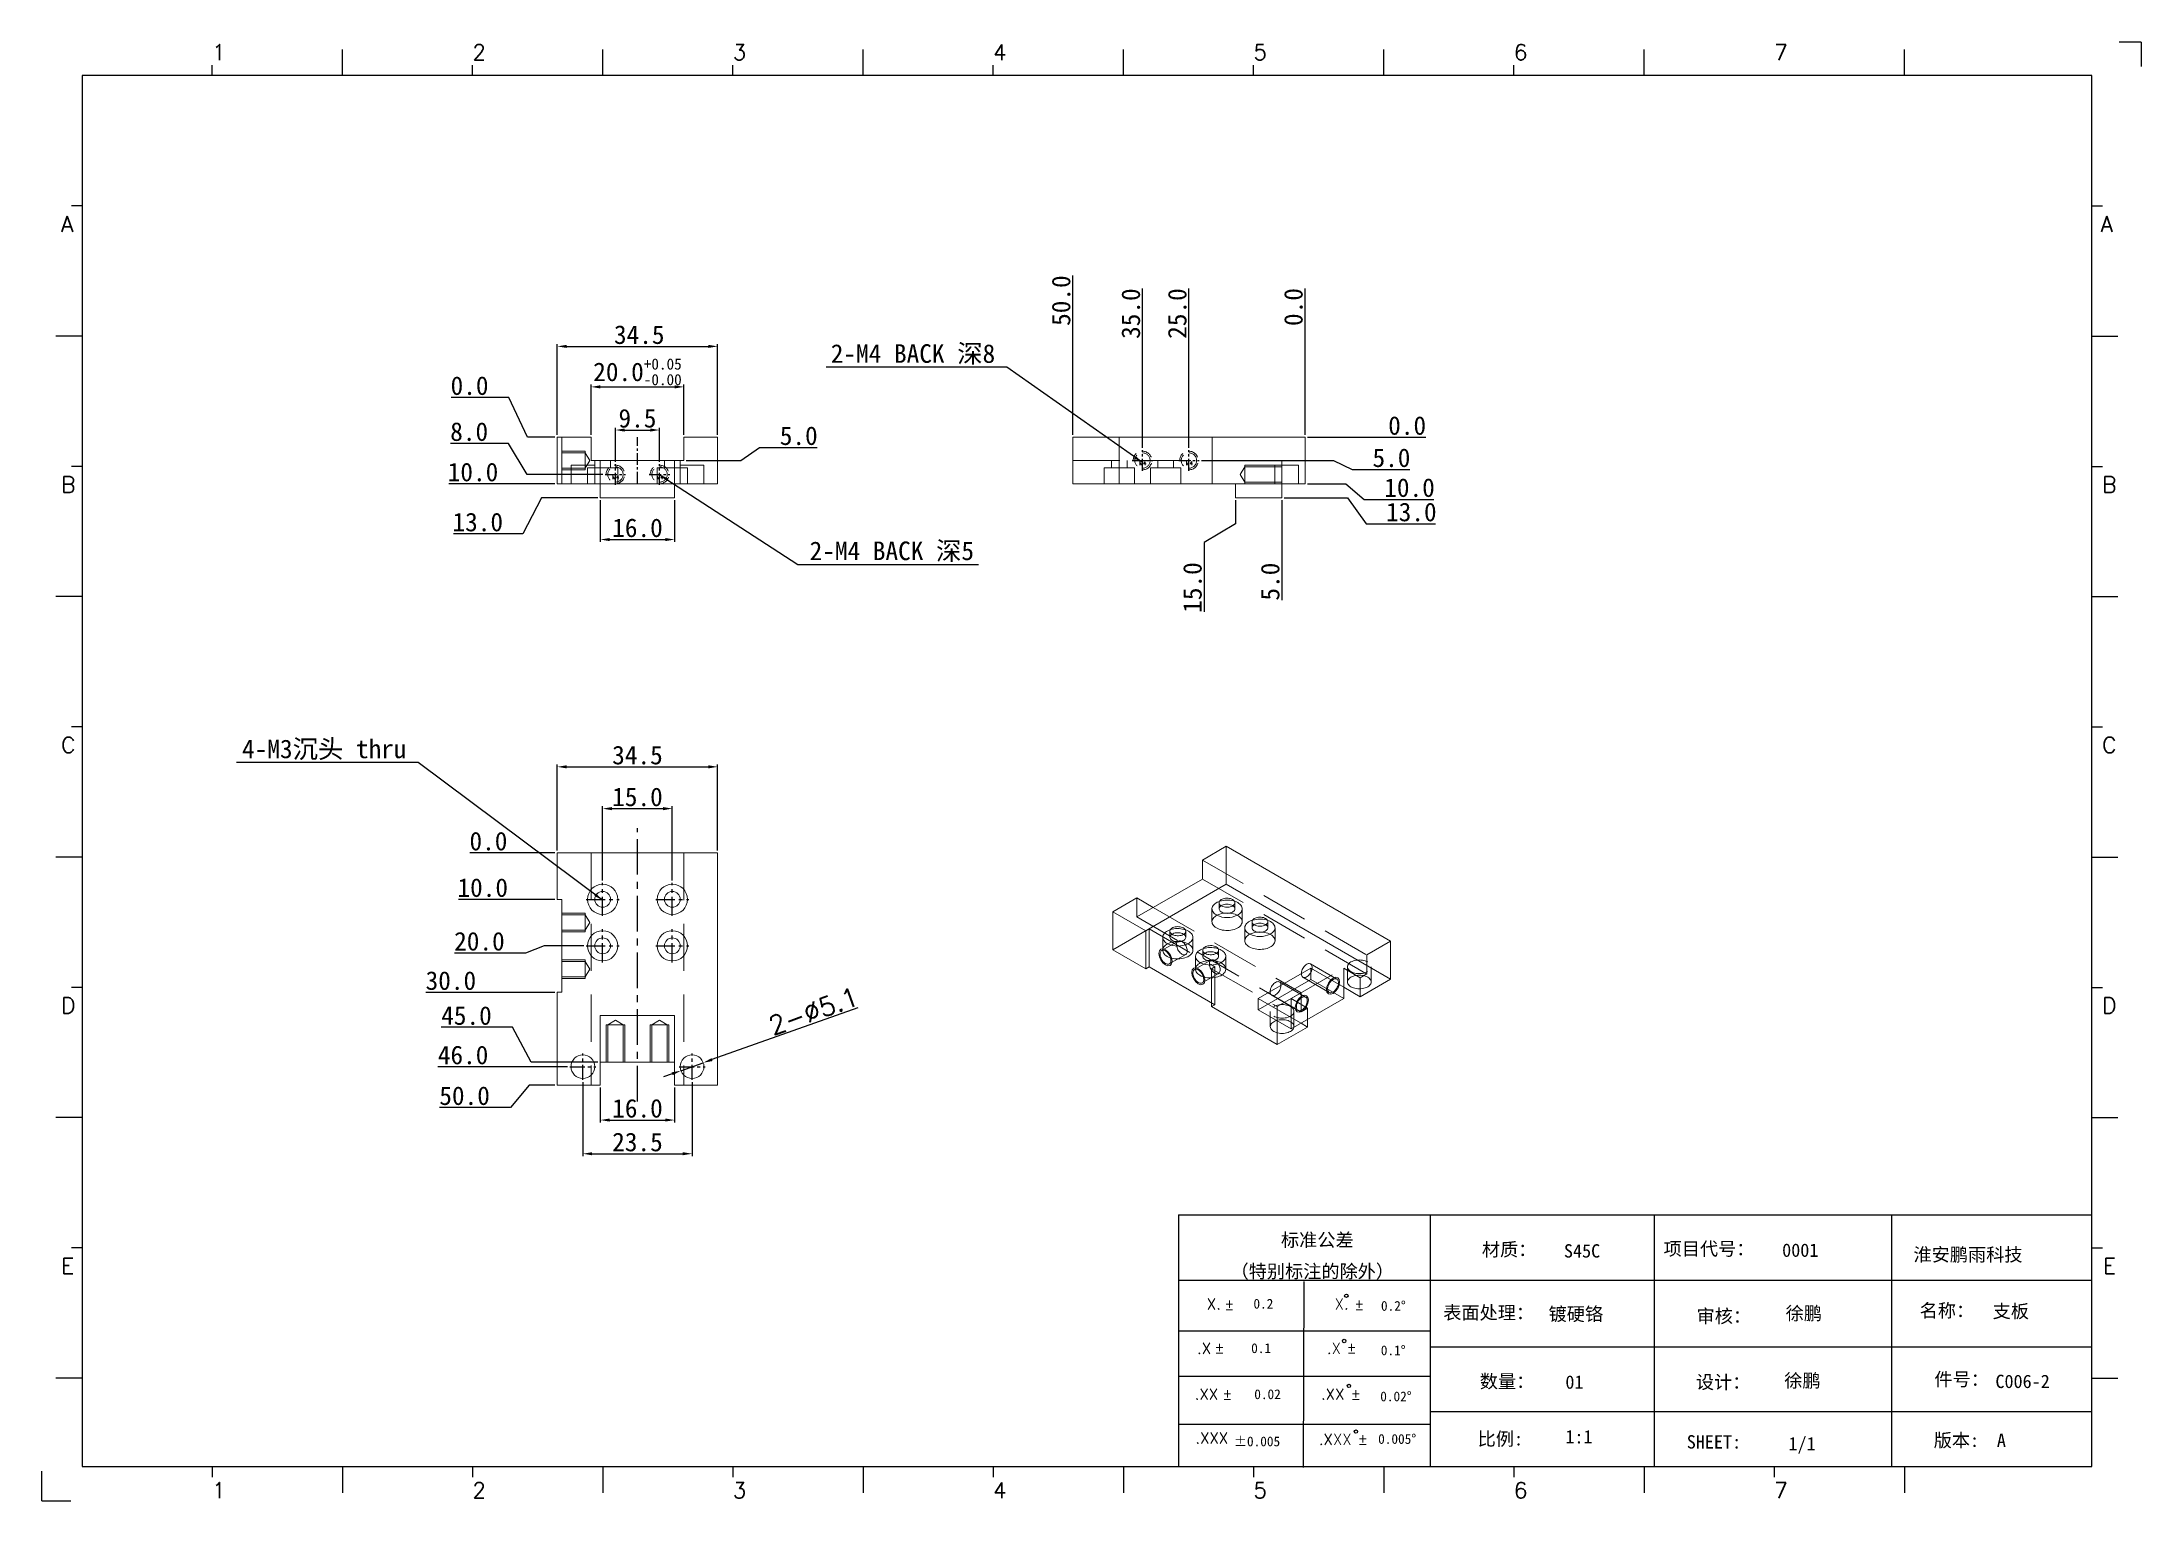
# Model space of a CAD drawing. Extents: x 83 to 30050, y -7164 to 695.
# Drawn here: x 6925.3 to 7377, y -1655.8 to -1341.9 of the extents above; entities that cross this region are included whole.
import ezdxf
from ezdxf.enums import TextEntityAlignment as Align

# ---------------------------------------------------------------- set-up
doc = ezdxf.new("R2010")
doc.units = 0
doc.header["$LTSCALE"] = 8
doc.header["$MEASUREMENT"] = 0
doc.header["$PDSIZE"] = 5
doc.linetypes.add('CENTER', pattern=[2, 1.25, -0.25, 0.25, -0.25])
doc.linetypes.add('HIDDEN', pattern=[1.905, 1.27, -0.635])
doc.layers.get('0').update_dxf_attribs({"linetype": 'CONTINUOUS'})
doc.layers.get('Defpoints').update_dxf_attribs({"linetype": 'CONTINUOUS'})
doc.layers.add('41', color=3, linetype='CONTINUOUS')
doc.layers.add('dim', color=82, linetype='CONTINUOUS', lineweight=9)
doc.layers.add('screw', color=33, linetype='CONTINUOUS', lineweight=13)
doc.styles.add('SIMPLEX', font='SIMPLEX')
doc.styles.get("Standard").update_dxf_attribs({"font": '', "height": 4})
doc.styles.add('TXT', font='txt.shx', dxfattribs={"bigfont": 'gbcbig.shx'})
doc.styles.get('Standard').set_extended_font_data('SimSun')
doc.dimstyles.new('ISO-25', dxfattribs={"dimtxt": 6, "dimasz": 2.5, "dimexe": 1.25, "dimexo": 0.625, "dimtad": 1, "dimdec": 1, "dimzin": 1, "dimdsep": 46, "dimtxsty": 'Standard', "dimcen": 2.5, "dimadec": 0, "dimazin": 0, "dimtm": 1e-09, "dimtfac": 1, "dimtdec": 1, "dimtmove": 0, "dimatfit": 3, "dimfxl": 1, "dimtolj": 1, "dimtzin": 0, "dimarcsym": 0})

msp = doc.modelspace()

# ---------------------------------------------------------------- texts
at = {"layer": 'dim', "linetype": 'Continuous', "char_height": 4}
for s, insert, attachment_point in [('\\A1;2-M4 BACK 深8', (7130.411, -1411.345), 9), ('\\A1;2-M4 BACK 深5', (7090.468, -1453.783), 7), ('\\A1;4-M3沉头 thru', (7003.716, -1496.421), 9)]:
    msp.add_mtext(s, dxfattribs=dict(at, insert=insert, attachment_point=attachment_point))

# ---------------------------------------------------------------- blocks, each defined once
blk = doc.blocks.new('A$C0BB32EA6')
at = {"layer": '41'}
for p, q in [((90.21, 427.84), (90.21, 435.66)), ((168.4, 427.84), (168.4, 435.66)), ((168.4, 427.84), (168.4, 435.66)), ((168.4, 427.84), (168.4, 435.66)), ((246.58, 427.84), (246.58, 435.66)), ((246.58, 427.84), (246.58, 435.66)), ((324.77, 427.84), (324.77, 435.66)), ((402.96, 427.84), (402.96, 435.66)), ((481.15, 427.84), (481.15, 435.66)), ((559.34, 427.84), (559.34, 435.66)), ((51.11, 427.84), (51.11, 430.97)), ((129.3, 427.84), (129.3, 430.97)), ((129.3, 427.84), (129.3, 430.97)), ((129.3, 427.84), (129.3, 430.97)), ((207.49, 427.84), (207.49, 430.97)), ((207.49, 427.84), (207.49, 430.97)), ((285.68, 427.84), (285.68, 430.97)), ((363.87, 427.84), (363.87, 430.97)), ((442.06, 427.84), (442.06, 430.97)), ((615.63, 427.84), (12.02, 427.84)), ((12.02, 427.84), (12.02, 10.32)), ((615.63, 10.32), (615.63, 427.84)), ((12.02, 388.75), (8.89, 388.75)), ((615.63, 388.75), (618.76, 388.75)), ((12.02, 349.66), (4.2, 349.66)), ((615.63, 349.66), (623.45, 349.66)), ((12.02, 310.56), (8.89, 310.56)), ((615.63, 310.56), (618.76, 310.56)), ((12.02, 271.47), (4.2, 271.47)), ((615.63, 271.47), (623.45, 271.47)), ((12.02, 232.37), (8.89, 232.37)), ((615.63, 232.37), (618.76, 232.37)), ((12.02, 193.28), (4.2, 193.28)), ((615.63, 193.28), (623.45, 193.28)), ((12.02, 154.18), (8.89, 154.18)), ((615.63, 154.18), (618.76, 154.18)), ((12.02, 115.09), (4.2, 115.09)), ((615.63, 115.09), (623.45, 115.09)), ((341.34, 85.85), (615.63, 85.85)), ((341.34, 85.85), (341.34, 10.32)), ((416.87, 85.85), (416.87, 10.32)), ((484.16, 85.85), (484.16, 10.32)), ((555.4, 85.7), (555.4, 10.17)), ((12.02, 76), (8.89, 76)), ((615.63, 76), (618.76, 76)), ((615.63, 66.14), (341.34, 66.14)), ((378.86, 10.02), (379.1, 65.84)), ((341.34, 51.12), (416.87, 51.12)), ((615.63, 46.17), (416.87, 46.17)), ((12.02, 36.9), (4.2, 36.9)), ((341.34, 37.5), (401.12, 37.5)), ((341.34, 37.5), (416.87, 37.5)), ((615.63, 36.9), (623.45, 36.9)), ((615.63, 26.74), (416.87, 26.74)), ((341.34, 23.05), (401.87, 23.05)), ((341.34, 23.05), (401.87, 23.05)), ((341.34, 23.05), (401.87, 23.05)), ((341.34, 23.05), (401.87, 23.05)), ((341.34, 23.05), (401.87, 23.05)), ((341.34, 23.05), (416.87, 23.05)), ((12.02, 10.32), (615.63, 10.32)), ((51.11, 10.32), (51.11, 7.19)), ((90.21, 10.32), (90.21, 2.5)), ((129.3, 10.32), (129.3, 7.19)), ((168.4, 10.32), (168.4, 2.5)), ((207.49, 10.32), (207.49, 7.19)), ((246.58, 10.32), (246.58, 2.5)), ((285.68, 10.32), (285.68, 7.19)), ((324.77, 10.32), (324.77, 2.5)), ((326.34, 10.32), (401.87, 10.32)), ((363.87, 10.32), (363.87, 7.19)), ((402.96, 10.32), (402.96, 2.5)), ((442.06, 10.32), (442.06, 7.19)), ((481.15, 10.32), (481.15, 2.5)), ((520.24, 10.32), (520.24, 7.19)), ((559.34, 10.32), (559.34, 2.5))]:
    blk.add_line(p, q, dxfattribs=at)
at = {"layer": '41', "linetype": 'Continuous'}
for p, q in [((630.37, 437.94), (623.79, 437.94)), ((630.37, 437.94), (630.37, 430.59)), ((0, 0), (0, 8.98)), ((0, 0), (8.64, 0))]:
    blk.add_line(p, q, dxfattribs=at)
at = {"layer": '41'}
for centre in [(391.73, 61.61), (391.07, 48.04), (392.49, 34.54), (394.6, 20.83)]:
    blk.add_circle(centre, 0.516, dxfattribs=at)
at = {"layer": '41', "style": 'SIMPLEX'}
for s, height, p in [('1', 4.69, (51.11, 432.54)), ('2', 4.69, (129.3, 432.54)), ('3', 4.69, (207.49, 432.54)), ('4', 4.69, (285.68, 432.54)), ('5', 4.69, (363.87, 432.54)), ('6', 4.69, (442.06, 432.54)), ('7', 4.69, (520.24, 432.54)), ('A', 4.75, (5.76, 380.93)), ('A', 4.75, (618.27, 380.93)), ('B', 4.75, (5.76, 302.74)), ('B', 4.75, (618.72, 302.74)), ('C', 4.75, (5.76, 224.55)), ('C', 4.75, (618.72, 224.55)), ('D', 4.75, (5.76, 146.37)), ('D', 4.75, (618.72, 146.37)), ('E', 4.75, (5.76, 68.18)), ('E', 4.75, (618.95, 68.18)), ('X.', 3.284, (349.84, 57.49)), ('%%p', 3.284, (355.04, 57.36)), ('X.', 3.284, (388.21, 57.49)), ('%%p', 3.284, (394.07, 57.36)), ('.X', 3.284, (346.89, 44.16)), ('%%p', 3.284, (352.09, 44.33)), ('.X', 3.284, (385.9, 44.16)), ('%%p', 3.284, (391.76, 44.33)), ('.XX', 3.284, (346.2, 30.42)), ('%%p', 3.284, (354.44, 30.46)), ('.XX', 3.284, (384.11, 30.42)), ('%%p', 3.284, (393.01, 30.46)), ('.XXX', 3.284, (383.48, 16.83)), ('%%p', 3.284, (395.11, 16.95)), ('1', 4.69, (51.11, 0.87)), ('2', 4.69, (129.3, 0.87)), ('3', 4.69, (207.49, 0.87)), ('4', 4.69, (285.68, 0.87)), ('5', 4.69, (363.87, 0.87)), ('6', 4.69, (442.06, 0.87)), ('7', 4.69, (520.24, 0.87))]:
    blk.add_text(s, height=height, dxfattribs=at).set_placement(p)
at = {"layer": '41', "linetype": 'Continuous'}
for s, p in [('标准公差', (372.08, 76.36)), ('材质：', (432.42, 73.5)), ('项目代号：', (486.99, 73.71)), ('淮安鹏雨科技', (562.04, 71.96)), ('（特别标注的除外）', (356.94, 66.94)), ('表面处理：', (420.83, 54.55)), ('审核：', (496.9, 53.5)), ('名称：', (563.9, 55.18)), ('数量：', (431.79, 33.91)), ('设计：', (496.69, 33.7)), ('件号：', (568.32, 34.55)), ('比例:', (431.16, 16.65)), ('SHEET:', (493.95, 15.75)), ('1/1', (524.5, 15.18)), ('版本:', (568.11, 16.23))]:
    blk.add_text(s, height=4, dxfattribs=at).set_placement(p)
at = {"layer": '41'}
for s, p in [('0.2', (363.82, 57.75)), ('0.2%%D', (402.12, 57.11)), ('0.1', (363.14, 44.41)), ('0.1%%D', (402.07, 43.76)), ('0.02', (364.07, 30.58)), ('0.02%%D', (401.9, 29.93)), ('0.005%%D', (401.27, 17.16))]:
    blk.add_text(s, height=2.929, dxfattribs=at).set_placement(p)
at = {"layer": '41', "style": 'SIMPLEX'}
blk.add_text('.XXX', height=3.284, dxfattribs=at).set_placement((351.31, 18.87), align=Align.MIDDLE_CENTER)
at = {"layer": '41'}
blk.add_text('%%P0.005', height=2.929, dxfattribs=at).set_placement((364.87, 17.89), align=Align.MIDDLE_CENTER)
at = {"layer": '41', "linetype": 'Continuous'}
for tag, p in [('材质', (457.07, 73.08)), ('代号', (522.6, 73.29)), ('表面处理', (452.44, 54.13)), ('审核', (523.65, 54.34)), ('名称', (585.81, 54.97)), ('数量', (457.5, 33.7)), ('设计', (523.23, 34.13)), ('件号', (586.65, 33.91)), ('比例', (457.5, 17.28)), ('版本', (587.08, 16.23))]:
    blk.add_attdef(tag, p, '', height=4, dxfattribs=at)
blk = doc.blocks.new('screw_m4_g')
at = {"layer": 'screw', "color": 1, "linetype": 'CENTER', "ltscale": 0.254}
for p, q in [((-2.2, 0), (2.2, 0)), ((0, -2.2), (0, 2.2))]:
    blk.add_line(p, q, dxfattribs=at)
at = {"layer": 'screw', "color": 33, "linetype": 'HIDDEN', "ltscale": 0.254}
blk.add_circle((0, 0), 1.65, dxfattribs=at)
at = {"layer": 'screw', "color": 92, "linetype": 'HIDDEN', "ltscale": 0.254}
blk.add_arc((0, 0), 2, 270, 180, dxfattribs=at)
at = {"layer": 'screw', "color": 6, "linetype": 'Continuous', "style": 'TXT'}
blk.add_text('M4', height=0.8, dxfattribs=at).set_placement((-0.68, -1))
blk = doc.blocks.new('*D342')
at = {"layer": 'Defpoints', "color": 0, "linetype": 'Continuous'}
for p in [(7063.42, -1416.11), (7043.42, -1426.95), (7063.42, -1426.95)]:
    blk.add_point(p, dxfattribs=at)
at = {"layer": 'dim', "color": 0, "linetype": 'Continuous', "lineweight": -2}
for p, q in [((7043.42, -1426.45), (7043.42, -1415.61)), ((7045.42, -1416.11), (7061.42, -1416.11)), ((7063.42, -1426.45), (7063.42, -1415.61))]:
    blk.add_line(p, q, dxfattribs=at)
at = {"layer": 'dim', "color": 0, "linetype": 'Continuous'}
for points in [[(7045.42, -1415.77), (7045.42, -1416.44), (7043.42, -1416.11)], [(7061.42, -1415.77), (7061.42, -1416.44), (7063.42, -1416.11)]]:
    blk.add_solid(points, dxfattribs=at)
at = {"layer": 'dim', "color": 0, "linetype": 'Continuous', "insert": (7053.42, -1412.87), "char_height": 4, "attachment_point": 5}
blk.add_mtext('\\A1;20.0{\\H2.400000;\\S+0.05^ -0.00;}', dxfattribs=at)
blk = doc.blocks.new('*D343')
at = {"layer": 'Defpoints', "color": 0, "linetype": 'Continuous'}
for p in [(7070.67, -1407.4), (7036.17, -1426.95), (7070.67, -1426.95)]:
    blk.add_point(p, dxfattribs=at)
at = {"layer": 'dim', "color": 0, "linetype": 'Continuous', "lineweight": -2}
for p, q in [((7036.17, -1426.45), (7036.17, -1406.9)), ((7038.17, -1407.4), (7068.67, -1407.4)), ((7070.67, -1426.45), (7070.67, -1406.9))]:
    blk.add_line(p, q, dxfattribs=at)
at = {"layer": 'dim', "color": 0, "linetype": 'Continuous'}
for points in [[(7038.17, -1407.07), (7038.17, -1407.73), (7036.17, -1407.4)], [(7068.67, -1407.07), (7068.67, -1407.73), (7070.67, -1407.4)]]:
    blk.add_solid(points, dxfattribs=at)
at = {"layer": 'dim', "color": 0, "linetype": 'Continuous', "insert": (7053.8, -1404.9), "char_height": 4, "attachment_point": 5}
blk.add_mtext('\\A1;34.5', dxfattribs=at)
blk = doc.blocks.new('*D344')
at = {"layer": 'Defpoints', "color": 0, "linetype": 'Continuous'}
for p in [(7058.17, -1425.39), (7048.67, -1432.75), (7058.17, -1432.75)]:
    blk.add_point(p, dxfattribs=at)
at = {"layer": 'dim', "color": 0, "linetype": 'Continuous', "lineweight": -2}
for p, q in [((7048.67, -1432.25), (7048.67, -1424.89)), ((7050.67, -1425.39), (7056.17, -1425.39)), ((7058.17, -1432.25), (7058.17, -1424.89))]:
    blk.add_line(p, q, dxfattribs=at)
at = {"layer": 'dim', "color": 0, "linetype": 'Continuous'}
for points in [[(7050.67, -1425.06), (7050.67, -1425.73), (7048.67, -1425.39)], [(7056.17, -1425.06), (7056.17, -1425.73), (7058.17, -1425.39)]]:
    blk.add_solid(points, dxfattribs=at)
at = {"layer": 'dim', "color": 0, "linetype": 'Continuous', "insert": (7053.42, -1422.89), "char_height": 4, "attachment_point": 5}
blk.add_mtext('\\A1;9.5', dxfattribs=at)
blk = doc.blocks.new('*D345')
at = {"layer": 'Defpoints', "color": 0, "linetype": 'Continuous'}
for p in [(7021.77, -1418.37), (7036.17, -1426.95), (7036.17, -1426.95)]:
    blk.add_point(p, dxfattribs=at)
at = {"layer": 'dim', "color": 0, "linetype": 'Continuous', "lineweight": -2}
for p, q in [((7025.77, -1418.37), (7013.29, -1418.37)), ((7029.77, -1426.95), (7025.77, -1418.37)), ((7035.67, -1426.95), (7029.77, -1426.95))]:
    blk.add_line(p, q, dxfattribs=at)
at = {"layer": 'dim', "color": 0, "linetype": 'Continuous', "insert": (7017.28, -1415.87), "char_height": 4, "attachment_point": 5}
blk.add_mtext('\\A1;0.0', dxfattribs=at)
blk = doc.blocks.new('*D346')
at = {"layer": 'Defpoints', "color": 0, "linetype": 'Continuous'}
for p in [(7036.17, -1426.95), (7021.7, -1428.26), (7046.47, -1434.95)]:
    blk.add_point(p, dxfattribs=at)
at = {"layer": 'dim', "color": 0, "linetype": 'Continuous', "lineweight": -2}
for p, q in [((7025.7, -1428.26), (7013.2, -1428.26)), ((7029.7, -1434.95), (7025.7, -1428.26)), ((7045.97, -1434.95), (7029.7, -1434.95))]:
    blk.add_line(p, q, dxfattribs=at)
at = {"layer": 'dim', "color": 0, "linetype": 'Continuous', "insert": (7017.2, -1425.76), "char_height": 4, "attachment_point": 5}
blk.add_mtext('\\A1;8.0', dxfattribs=at)
blk = doc.blocks.new('*D347')
at = {"layer": 'Defpoints', "color": 0, "linetype": 'Continuous'}
for p in [(7036.17, -1426.95), (7023.74, -1436.95), (7036.17, -1436.95)]:
    blk.add_point(p, dxfattribs=at)
at = {"layer": 'dim', "color": 0, "linetype": 'Continuous', "lineweight": -2}
blk.add_line((7035.67, -1436.95), (7012.8, -1436.95), dxfattribs=at)
at = {"layer": 'dim', "color": 0, "linetype": 'Continuous', "insert": (7018.02, -1434.45), "char_height": 4, "attachment_point": 5}
blk.add_mtext('\\A1;10.0', dxfattribs=at)
blk = doc.blocks.new('*D348')
at = {"layer": 'Defpoints', "color": 0, "linetype": 'Continuous'}
for p in [(7036.17, -1426.95), (7045.42, -1439.95), (7024.77, -1447.71)]:
    blk.add_point(p, dxfattribs=at)
at = {"layer": 'dim', "color": 0, "linetype": 'Continuous', "lineweight": -2}
for p, q in [((7032.77, -1439.95), (7028.77, -1447.71)), ((7044.92, -1439.95), (7032.77, -1439.95)), ((7028.77, -1447.71), (7013.83, -1447.71))]:
    blk.add_line(p, q, dxfattribs=at)
at = {"layer": 'dim', "color": 0, "linetype": 'Continuous', "insert": (7019.05, -1445.21), "char_height": 4, "attachment_point": 5}
blk.add_mtext('\\A1;13.0', dxfattribs=at)
blk = doc.blocks.new('*D349')
at = {"layer": 'Defpoints', "color": 0, "linetype": 'Continuous'}
for p in [(7045.42, -1439.95), (7061.42, -1439.95), (7061.42, -1448.95)]:
    blk.add_point(p, dxfattribs=at)
at = {"layer": 'dim', "color": 0, "linetype": 'Continuous', "lineweight": -2}
for p, q in [((7045.42, -1440.45), (7045.42, -1449.45)), ((7061.42, -1440.45), (7061.42, -1449.45)), ((7047.42, -1448.95), (7059.42, -1448.95))]:
    blk.add_line(p, q, dxfattribs=at)
at = {"layer": 'dim', "color": 0, "linetype": 'Continuous'}
for points in [[(7047.42, -1448.62), (7047.42, -1449.29), (7045.42, -1448.95)], [(7059.42, -1448.62), (7059.42, -1449.29), (7061.42, -1448.95)]]:
    blk.add_solid(points, dxfattribs=at)
at = {"layer": 'dim', "color": 0, "linetype": 'Continuous', "insert": (7053.42, -1446.45), "char_height": 4, "attachment_point": 5}
blk.add_mtext('\\A1;16.0', dxfattribs=at)
blk = doc.blocks.new('*D350')
at = {"layer": 'Defpoints', "color": 0, "linetype": 'Continuous'}
for p in [(7197.11, -1403.43), (7197.11, -1426.95), (7197.11, -1426.95)]:
    blk.add_point(p, dxfattribs=at)
at = {"layer": 'dim', "color": 0, "linetype": 'Continuous', "lineweight": -2}
blk.add_line((7197.11, -1426.45), (7197.11, -1394.95), dxfattribs=at)
at = {"layer": 'dim', "color": 0, "linetype": 'Continuous', "insert": (7194.61, -1398.94), "char_height": 4, "attachment_point": 5, "rotation": 90}
blk.add_mtext('\\A1;0.0', dxfattribs=at)
blk = doc.blocks.new('*D351')
at = {"layer": 'Defpoints', "color": 0, "linetype": 'Continuous'}
for p in [(7172.11, -1406.23), (7197.11, -1426.95), (7172.11, -1429.75)]:
    blk.add_point(p, dxfattribs=at)
at = {"layer": 'dim', "color": 0, "linetype": 'Continuous', "lineweight": -2}
blk.add_line((7172.11, -1429.25), (7172.11, -1394.93), dxfattribs=at)
at = {"layer": 'dim', "color": 0, "linetype": 'Continuous', "insert": (7169.61, -1400.33), "char_height": 4, "attachment_point": 5, "rotation": 90}
blk.add_mtext('\\A1;25.0', dxfattribs=at)
blk = doc.blocks.new('*D352')
at = {"layer": 'Defpoints', "color": 0, "linetype": 'Continuous'}
for p in [(7162.11, -1406.23), (7197.11, -1426.95), (7162.11, -1429.75)]:
    blk.add_point(p, dxfattribs=at)
at = {"layer": 'dim', "color": 0, "linetype": 'Continuous', "lineweight": -2}
blk.add_line((7162.11, -1429.25), (7162.11, -1394.97), dxfattribs=at)
at = {"layer": 'dim', "color": 0, "linetype": 'Continuous', "insert": (7159.61, -1400.35), "char_height": 4, "attachment_point": 5, "rotation": 90}
blk.add_mtext('\\A1;35.0', dxfattribs=at)
blk = doc.blocks.new('*D353')
at = {"layer": 'Defpoints', "color": 0, "linetype": 'Continuous'}
for p in [(7147.11, -1403.43), (7147.11, -1426.95), (7197.11, -1426.95)]:
    blk.add_point(p, dxfattribs=at)
at = {"layer": 'dim', "color": 0, "linetype": 'Continuous', "lineweight": -2}
blk.add_line((7147.11, -1426.45), (7147.11, -1392.17), dxfattribs=at)
at = {"layer": 'dim', "color": 0, "linetype": 'Continuous', "insert": (7144.61, -1397.55), "char_height": 4, "attachment_point": 5, "rotation": 90}
blk.add_mtext('\\A1;50.0', dxfattribs=at)
blk = doc.blocks.new('*D354')
at = {"layer": 'Defpoints', "color": 0, "linetype": 'Continuous'}
for p in [(7197.11, -1403.43), (7197.11, -1426.95), (7197.11, -1426.95)]:
    blk.add_point(p, dxfattribs=at)
at = {"layer": 'dim', "color": 0, "linetype": 'Continuous', "lineweight": -2}
blk.add_line((7197.11, -1426.45), (7197.11, -1394.95), dxfattribs=at)
at = {"layer": 'dim', "color": 0, "linetype": 'Continuous', "insert": (7194.61, -1398.94), "char_height": 4, "attachment_point": 5, "rotation": 90}
blk.add_mtext('\\A1;0.0', dxfattribs=at)
blk = doc.blocks.new('*D355')
at = {"layer": 'Defpoints', "color": 0, "linetype": 'Continuous'}
for p in [(7197.11, -1426.95), (7197.11, -1426.95), (7214.58, -1426.95)]:
    blk.add_point(p, dxfattribs=at)
at = {"layer": 'dim', "color": 0, "linetype": 'Continuous', "lineweight": -2}
blk.add_line((7197.61, -1426.95), (7223.06, -1426.95), dxfattribs=at)
at = {"layer": 'dim', "color": 0, "linetype": 'Continuous', "insert": (7219.07, -1424.45), "char_height": 4, "attachment_point": 5}
blk.add_mtext('\\A1;0.0', dxfattribs=at)
blk = doc.blocks.new('*D356')
at = {"layer": 'Defpoints', "color": 0, "linetype": 'Continuous'}
for p in [(7197.11, -1426.95), (7174.31, -1431.95), (7211.23, -1433.88)]:
    blk.add_point(p, dxfattribs=at)
at = {"layer": 'dim', "color": 0, "linetype": 'Continuous', "lineweight": -2}
for p, q in [((7174.81, -1431.95), (7203.23, -1431.95)), ((7203.23, -1431.95), (7207.23, -1433.88)), ((7207.23, -1433.88), (7219.64, -1433.88))]:
    blk.add_line(p, q, dxfattribs=at)
at = {"layer": 'dim', "color": 0, "linetype": 'Continuous', "insert": (7215.69, -1431.38), "char_height": 4, "attachment_point": 5}
blk.add_mtext('\\A1;5.0', dxfattribs=at)
blk = doc.blocks.new('*D357')
at = {"layer": 'Defpoints', "color": 0, "linetype": 'Continuous'}
for p in [(7197.11, -1426.95), (7197.11, -1436.95), (7213.85, -1440.31)]:
    blk.add_point(p, dxfattribs=at)
at = {"layer": 'dim', "color": 0, "linetype": 'Continuous', "lineweight": -2}
for p, q in [((7197.61, -1436.95), (7205.85, -1436.95)), ((7205.85, -1436.95), (7209.85, -1440.31)), ((7209.85, -1440.31), (7224.8, -1440.31))]:
    blk.add_line(p, q, dxfattribs=at)
at = {"layer": 'dim', "color": 0, "linetype": 'Continuous', "insert": (7219.58, -1437.81), "char_height": 4, "attachment_point": 5}
blk.add_mtext('\\A1;10.0', dxfattribs=at)
blk = doc.blocks.new('*D358')
at = {"layer": 'Defpoints', "color": 0, "linetype": 'Continuous'}
for p in [(7197.11, -1426.95), (7192.11, -1439.95), (7214.25, -1445.55)]:
    blk.add_point(p, dxfattribs=at)
at = {"layer": 'dim', "color": 0, "linetype": 'Continuous', "lineweight": -2}
for p, q in [((7192.61, -1439.95), (7206.25, -1439.95)), ((7206.25, -1439.95), (7210.25, -1445.55)), ((7210.25, -1445.55), (7225.19, -1445.55))]:
    blk.add_line(p, q, dxfattribs=at)
at = {"layer": 'dim', "color": 0, "linetype": 'Continuous', "insert": (7219.97, -1443.05), "char_height": 4, "attachment_point": 5}
blk.add_mtext('\\A1;13.0', dxfattribs=at)
blk = doc.blocks.new('*D359')
at = {"layer": 'Defpoints', "color": 0, "linetype": 'Continuous'}
for p in [(7197.11, -1426.95), (7182.11, -1439.95), (7175.38, -1453.55)]:
    blk.add_point(p, dxfattribs=at)
at = {"layer": 'dim', "color": 0, "linetype": 'Continuous', "lineweight": -2}
for p, q in [((7182.11, -1440.45), (7182.11, -1445.55)), ((7182.11, -1445.55), (7175.38, -1449.55)), ((7175.38, -1449.55), (7175.38, -1464.49))]:
    blk.add_line(p, q, dxfattribs=at)
at = {"layer": 'dim', "color": 0, "linetype": 'Continuous', "insert": (7172.88, -1459.27), "char_height": 4, "attachment_point": 5, "rotation": 90}
blk.add_mtext('\\A1;15.0', dxfattribs=at)
blk = doc.blocks.new('*D360')
at = {"layer": 'Defpoints', "color": 0, "linetype": 'Continuous'}
for p in [(7197.11, -1426.95), (7192.11, -1439.95), (7192.11, -1453.55)]:
    blk.add_point(p, dxfattribs=at)
at = {"layer": 'dim', "color": 0, "linetype": 'Continuous', "lineweight": -2}
blk.add_line((7192.11, -1440.45), (7192.11, -1461.96), dxfattribs=at)
at = {"layer": 'dim', "color": 0, "linetype": 'Continuous', "insert": (7189.61, -1458), "char_height": 4, "attachment_point": 5, "rotation": 90}
blk.add_mtext('\\A1;5.0', dxfattribs=at)
blk = doc.blocks.new('*D361')
at = {"layer": 'Defpoints', "color": 0, "linetype": 'Continuous'}
for p in [(7197.11, -1426.95), (7063.42, -1431.95), (7083.68, -1429.14)]:
    blk.add_point(p, dxfattribs=at)
at = {"layer": 'dim', "color": 0, "linetype": 'Continuous', "lineweight": -2}
for p, q in [((7063.92, -1431.95), (7075.68, -1431.95)), ((7075.68, -1431.95), (7079.68, -1429.14)), ((7079.68, -1429.14), (7092.09, -1429.14))]:
    blk.add_line(p, q, dxfattribs=at)
at = {"layer": 'dim', "color": 0, "linetype": 'Continuous', "insert": (7088.13, -1426.64), "char_height": 4, "attachment_point": 5}
blk.add_mtext('\\A1;5.0', dxfattribs=at)
blk = doc.blocks.new('*D362')
at = {"layer": 'Defpoints', "color": 0, "linetype": 'Continuous'}
for p in [(7060.92, -1506.83), (7045.92, -1522.77), (7060.92, -1522.77)]:
    blk.add_point(p, dxfattribs=at)
at = {"layer": 'dim', "color": 0, "linetype": 'Continuous', "lineweight": -2}
for p, q in [((7045.92, -1522.27), (7045.92, -1506.33)), ((7047.92, -1506.83), (7058.92, -1506.83)), ((7060.92, -1522.27), (7060.92, -1506.33))]:
    blk.add_line(p, q, dxfattribs=at)
at = {"layer": 'dim', "color": 0, "linetype": 'Continuous'}
for points in [[(7047.92, -1506.5), (7047.92, -1507.17), (7045.92, -1506.83)], [(7058.92, -1506.5), (7058.92, -1507.17), (7060.92, -1506.83)]]:
    blk.add_solid(points, dxfattribs=at)
at = {"layer": 'dim', "color": 0, "linetype": 'Continuous', "insert": (7053.42, -1504.33), "char_height": 4, "attachment_point": 5}
blk.add_mtext('\\A1;15.0', dxfattribs=at)
blk = doc.blocks.new('*D363')
at = {"layer": 'Defpoints', "color": 0, "linetype": 'Continuous'}
for p in [(7070.67, -1497.84), (7036.17, -1516.35), (7070.67, -1516.35)]:
    blk.add_point(p, dxfattribs=at)
at = {"layer": 'dim', "color": 0, "linetype": 'Continuous', "lineweight": -2}
for p, q in [((7036.17, -1515.85), (7036.17, -1497.34)), ((7038.17, -1497.84), (7068.67, -1497.84)), ((7070.67, -1515.85), (7070.67, -1497.34))]:
    blk.add_line(p, q, dxfattribs=at)
at = {"layer": 'dim', "color": 0, "linetype": 'Continuous'}
for points in [[(7038.17, -1497.51), (7038.17, -1498.17), (7036.17, -1497.84)], [(7068.67, -1497.51), (7068.67, -1498.17), (7070.67, -1497.84)]]:
    blk.add_solid(points, dxfattribs=at)
at = {"layer": 'dim', "color": 0, "linetype": 'Continuous', "insert": (7053.42, -1495.34), "char_height": 4, "attachment_point": 5}
blk.add_mtext('\\A1;34.5', dxfattribs=at)
blk = doc.blocks.new('*D364')
at = {"layer": 'Defpoints', "color": 0, "linetype": 'Continuous'}
for p in [(7041.67, -1565.15), (7065.17, -1565.15), (7065.17, -1581.07)]:
    blk.add_point(p, dxfattribs=at)
at = {"layer": 'dim', "color": 0, "linetype": 'Continuous', "lineweight": -2}
for p, q in [((7041.67, -1565.65), (7041.67, -1581.57)), ((7065.17, -1565.65), (7065.17, -1581.57)), ((7043.67, -1581.07), (7063.17, -1581.07))]:
    blk.add_line(p, q, dxfattribs=at)
at = {"layer": 'dim', "color": 0, "linetype": 'Continuous'}
for points in [[(7043.67, -1580.74), (7043.67, -1581.4), (7041.67, -1581.07)], [(7063.17, -1580.74), (7063.17, -1581.4), (7065.17, -1581.07)]]:
    blk.add_solid(points, dxfattribs=at)
at = {"layer": 'dim', "color": 0, "linetype": 'Continuous', "insert": (7053.42, -1578.57), "char_height": 4, "attachment_point": 5}
blk.add_mtext('\\A1;23.5', dxfattribs=at)
blk = doc.blocks.new('*D365')
at = {"layer": 'Defpoints', "color": 0, "linetype": 'Continuous'}
for p in [(7025.84, -1516.35), (7036.17, -1516.35), (7036.17, -1516.35)]:
    blk.add_point(p, dxfattribs=at)
at = {"layer": 'dim', "color": 0, "linetype": 'Continuous', "lineweight": -2}
blk.add_line((7035.67, -1516.35), (7017.36, -1516.35), dxfattribs=at)
at = {"layer": 'dim', "color": 0, "linetype": 'Continuous', "insert": (7021.35, -1513.85), "char_height": 4, "attachment_point": 5}
blk.add_mtext('\\A1;0.0', dxfattribs=at)
blk = doc.blocks.new('*D366')
at = {"layer": 'Defpoints', "color": 0, "linetype": 'Continuous'}
for p in [(7036.17, -1516.35), (7025.84, -1526.35), (7036.17, -1526.35)]:
    blk.add_point(p, dxfattribs=at)
at = {"layer": 'dim', "color": 0, "linetype": 'Continuous', "lineweight": -2}
blk.add_line((7035.67, -1526.35), (7014.9, -1526.35), dxfattribs=at)
at = {"layer": 'dim', "color": 0, "linetype": 'Continuous', "insert": (7020.12, -1523.85), "char_height": 4, "attachment_point": 5}
blk.add_mtext('\\A1;10.0', dxfattribs=at)
blk = doc.blocks.new('*D367')
at = {"layer": 'Defpoints', "color": 0, "linetype": 'Continuous'}
for p in [(7036.17, -1516.35), (7025.31, -1537.89), (7042.35, -1536.35)]:
    blk.add_point(p, dxfattribs=at)
at = {"layer": 'dim', "color": 0, "linetype": 'Continuous', "lineweight": -2}
for p, q in [((7029.31, -1537.89), (7014.01, -1537.89)), ((7033.31, -1536.35), (7029.31, -1537.89)), ((7041.85, -1536.35), (7033.31, -1536.35))]:
    blk.add_line(p, q, dxfattribs=at)
at = {"layer": 'dim', "color": 0, "linetype": 'Continuous', "insert": (7019.41, -1535.39), "char_height": 4, "attachment_point": 5}
blk.add_mtext('\\A1;20.0', dxfattribs=at)
blk = doc.blocks.new('*D368')
at = {"layer": 'Defpoints', "color": 0, "linetype": 'Continuous'}
for p in [(7036.17, -1516.35), (7019.14, -1546.35), (7036.17, -1546.35)]:
    blk.add_point(p, dxfattribs=at)
at = {"layer": 'dim', "color": 0, "linetype": 'Continuous', "lineweight": -2}
blk.add_line((7035.67, -1546.35), (7007.88, -1546.35), dxfattribs=at)
at = {"layer": 'dim', "color": 0, "linetype": 'Continuous', "insert": (7013.26, -1543.85), "char_height": 4, "attachment_point": 5}
blk.add_mtext('\\A1;30.0', dxfattribs=at)
blk = doc.blocks.new('*D369')
at = {"layer": 'Defpoints', "color": 0, "linetype": 'Continuous'}
for p in [(7036.17, -1516.35), (7021.83, -1562.35), (7038.87, -1562.35)]:
    blk.add_point(p, dxfattribs=at)
at = {"layer": 'dim', "color": 0, "linetype": 'Continuous', "lineweight": -2}
blk.add_line((7038.37, -1562.35), (7010.45, -1562.35), dxfattribs=at)
at = {"layer": 'dim', "color": 0, "linetype": 'Continuous', "insert": (7015.89, -1559.85), "char_height": 4, "attachment_point": 5}
blk.add_mtext('\\A1;46.0', dxfattribs=at)
blk = doc.blocks.new('*D370')
at = {"layer": 'Defpoints', "color": 0, "linetype": 'Continuous'}
for p in [(7036.17, -1516.35), (7036.17, -1566.35), (7022.09, -1571.11)]:
    blk.add_point(p, dxfattribs=at)
at = {"layer": 'dim', "color": 0, "linetype": 'Continuous', "lineweight": -2}
for p, q in [((7030.09, -1566.35), (7026.09, -1571.11)), ((7035.67, -1566.35), (7030.09, -1566.35)), ((7026.09, -1571.11), (7010.84, -1571.11))]:
    blk.add_line(p, q, dxfattribs=at)
at = {"layer": 'dim', "color": 0, "linetype": 'Continuous', "insert": (7016.21, -1568.61), "char_height": 4, "attachment_point": 5}
blk.add_mtext('\\A1;50.0', dxfattribs=at)
blk = doc.blocks.new('*D371')
at = {"layer": 'Defpoints', "color": 0, "linetype": 'Continuous'}
for p in [(7045.42, -1566.35), (7061.42, -1566.35), (7061.42, -1573.82)]:
    blk.add_point(p, dxfattribs=at)
at = {"layer": 'dim', "color": 0, "linetype": 'Continuous', "lineweight": -2}
for p, q in [((7045.42, -1566.85), (7045.42, -1574.32)), ((7061.42, -1566.85), (7061.42, -1574.32)), ((7047.42, -1573.82), (7059.42, -1573.82))]:
    blk.add_line(p, q, dxfattribs=at)
at = {"layer": 'dim', "color": 0, "linetype": 'Continuous'}
for points in [[(7047.42, -1573.49), (7047.42, -1574.15), (7045.42, -1573.82)], [(7059.42, -1573.49), (7059.42, -1574.15), (7061.42, -1573.82)]]:
    blk.add_solid(points, dxfattribs=at)
at = {"layer": 'dim', "color": 0, "linetype": 'Continuous', "insert": (7053.42, -1571.32), "char_height": 4, "attachment_point": 5}
blk.add_mtext('\\A1;16.0', dxfattribs=at)
blk = doc.blocks.new('*D372')
at = {"layer": 'Defpoints', "color": 0, "linetype": 'Continuous'}
for p in [(7036.17, -1516.35), (7022.56, -1553.87), (7045.42, -1561.35)]:
    blk.add_point(p, dxfattribs=at)
at = {"layer": 'dim', "color": 0, "linetype": 'Continuous', "lineweight": -2}
for p, q in [((7026.56, -1553.87), (7011.18, -1553.87)), ((7030.56, -1561.35), (7026.56, -1553.87)), ((7044.92, -1561.35), (7030.56, -1561.35))]:
    blk.add_line(p, q, dxfattribs=at)
at = {"layer": 'dim', "color": 0, "linetype": 'Continuous', "insert": (7016.62, -1551.37), "char_height": 4, "attachment_point": 5}
blk.add_mtext('\\A1;45.0', dxfattribs=at)
blk = doc.blocks.new('*D373')
at = {"layer": 'Defpoints', "color": 0, "linetype": 'Continuous'}
for p in [(7067.58, -1561.49), (7062.77, -1563.2)]:
    blk.add_point(p, dxfattribs=at)
at = {"layer": 'dim', "color": 0, "linetype": 'Continuous', "lineweight": -2}
for p, q in [((7100.85, -1549.65), (7069.46, -1560.82)), ((7062.77, -1563.2), (7067.58, -1561.49)), ((7060.89, -1563.87), (7059, -1564.54))]:
    blk.add_line(p, q, dxfattribs=at)
at = {"layer": 'dim', "color": 0, "linetype": 'Continuous'}
for points in [[(7069.35, -1560.51), (7069.57, -1561.13), (7067.58, -1561.49)], [(7060.77, -1563.56), (7061, -1564.18), (7062.77, -1563.2)]]:
    blk.add_solid(points, dxfattribs=at)
at = {"layer": 'dim', "color": 0, "linetype": 'Continuous', "insert": (7089.62, -1550.99), "char_height": 4, "attachment_point": 5, "rotation": 19.5867}
blk.add_mtext('\\A1;{\\Ftxt,bigfont|c134; 2-∅5.1}', dxfattribs=at)

# ---------------------------------------------------------------- dimensions: what is measured, and where the dimension line sits
at = {"layer": 'dim', "linetype": 'Continuous'}
for feature_location, offset, dtype, origin, picture, middle in [((7147.109, -1426.95), (0, 23.525), 1, (7197.109, -1426.95), '*D353', (7144.609, -1397.548)), ((7162.109, -1429.75), (0, 23.525), 1, (7197.109, -1426.95), '*D352', (7159.609, -1400.348)), ((7172.109, -1429.75), (0, 23.525), 1, (7197.109, -1426.95), '*D351', (7169.609, -1400.325)), ((7197.1090265, -1426.949981154), (0, 23.524903394), 1, (7197.1090265, -1426.949981154), '*D350', (7194.6092765, -1398.936438872)), ((7197.1090265, -1426.949981154), (0, 23.524903394), 1, (7197.1090265, -1426.949981154), '*D354', (7194.6092765, -1398.936438872)), ((7036.17301975, -1426.949981154), (-14.401632697, 8.580422564), 0, (7036.17301975, -1426.949981154), '*D345', (7017.282748165, -1415.86980859)), ((7197.1090265, -1426.949981154), (17.472382026, 0), 0, (7197.1090265, -1426.949981154), '*D355', (7219.070047414, -1424.450231154)), ((7036.173, -1436.95), (-12.43, 0), 0, (7036.173, -1426.95), '*D347', (7018.021, -1434.45)), ((7046.473, -1434.95), (-24.771, 6.693), 0, (7036.173, -1426.95), '*D346', (7017.202, -1425.757)), ((7045.423, -1439.95), (-20.649, -7.76), 0, (7036.173, -1426.95), '*D348', (7019.052, -1445.21)), ((7063.423, -1431.95), (20.253, 2.806), 0, (7197.109, -1426.95), '*D361', (7088.131, -1426.644)), ((7182.109, -1439.95), (-6.728, -13.596), 1, (7197.109, -1426.95), '*D359', (7172.881, -1459.268)), ((7174.309, -1431.95), (36.921, -1.931), 0, (7197.109, -1426.95), '*D356', (7215.685, -1431.382)), ((7192.109, -1439.95), (0, -13.596), 1, (7197.109, -1426.95), '*D360', (7189.609, -1458.001)), ((7192.109, -1439.95), (22.138, -5.599), 0, (7197.109, -1426.95), '*D358', (7219.969, -1443.05)), ((7197.109, -1436.95), (16.745, -3.355), 0, (7197.109, -1426.95), '*D357', (7219.576, -1437.806)), ((7036.17301975, -1516.345576661), (-10.333364972, 0), 0, (7036.17301975, -1516.345576661), '*D365', (7021.35101589, -1513.845826661)), ((7036.173, -1546.346), (-17.034, 0), 0, (7036.173, -1516.346), '*D368', (7013.261, -1543.846)), ((7038.868, -1562.346), (-17.034, 0), 0, (7036.173, -1516.346), '*D369', (7015.889, -1559.846)), ((7036.173, -1566.346), (-14.082, -4.767), 0, (7036.173, -1516.346), '*D370', (7016.214, -1568.613)), ((7045.423, -1561.346), (-22.858, 7.474), 0, (7036.173, -1516.346), '*D372', (7016.621, -1551.371)), ((7042.348, -1536.346), (-17.034, -1.548), 0, (7036.173, -1516.346), '*D367', (7019.414, -1535.394)), ((7036.173, -1526.346), (-10.333, 0), 0, (7036.173, -1516.346), '*D366', (7020.118, -1523.846))]:
    dim = msp.add_ordinate_dim(feature_location=feature_location, offset=offset, dtype=dtype, origin=origin, dimstyle='ISO-25', override={"dimtxt": 2.5, "dimasz": 2, "dimexe": 0.49975, "dimexo": 0.49975, "dimgap": 0.49975}, dxfattribs=at)
    dim.commit()
    dim.dimension.update_dxf_attribs({"geometry": picture, "text_midpoint": middle})
for base, p1, p2, override, picture, middle in [((7070.673, -1407.4), (7036.173, -1426.95), (7070.673, -1426.95), {"dimtxt": 2.5, "dimasz": 2, "dimexe": 0.49975, "dimexo": 0.49975, "dimgap": 0.49975}, '*D343', (7053.805, -1407.4)), ((7063.423, -1416.108), (7043.423, -1426.95), (7063.423, -1426.95), {"dimtxt": 2.5, "dimasz": 2, "dimexe": 0.49975, "dimexo": 0.49975, "dimgap": 0.49975, "dimtol": 1, "dimlim": 0, "dimtp": 0.05, "dimtm": 0, "dimtfac": 0.6, "dimtdec": 2, "dimtolj": 1}, '*D342', (7053.423, -1416.108))]:
    dim = msp.add_linear_dim(base=base, p1=p1, p2=p2, dimstyle='ISO-25', override=override, dxfattribs=at)
    dim.commit()
    dim.dimension.update_dxf_attribs({"geometry": picture, "text_midpoint": middle, "dimtype": 160})
for base, p1, p2, picture, middle in [((7058.173, -1425.392), (7048.673, -1432.75), (7058.173, -1432.75), '*D344', (7053.423, -1422.893)), ((7061.423, -1448.954), (7045.423, -1439.95), (7061.423, -1439.95), '*D349', (7053.423, -1446.454)), ((7070.673, -1497.841), (7036.173, -1516.346), (7070.673, -1516.346), '*D363', (7053.423, -1495.342)), ((7060.923, -1506.833), (7045.923, -1522.771), (7060.923, -1522.771), '*D362', (7053.423, -1504.333)), ((7065.173, -1581.07), (7041.673, -1565.151), (7065.173, -1565.151), '*D364', (7053.423, -1578.571)), ((7061.423, -1573.819), (7045.423, -1566.346), (7061.423, -1566.346), '*D371', (7053.423, -1571.319))]:
    dim = msp.add_linear_dim(base=base, p1=p1, p2=p2, dimstyle='ISO-25', override={"dimtxt": 2.5, "dimasz": 2, "dimexe": 0.49975, "dimexo": 0.49975, "dimgap": 0.49975}, dxfattribs=at)
    dim.commit()
    dim.dimension.update_dxf_attribs({"geometry": picture, "text_midpoint": middle})
dim = msp.add_diameter_dim_2p(p1=(7062.771, -1563.2), p2=(7067.575, -1561.491), text='{\\Ftxt,bigfont|c134; 2-<>}', dimstyle='ISO-25', override={"dimtxt": 2.5, "dimasz": 2, "dimexe": 0.49975, "dimexo": 0.49975, "dimgap": 0.49975}, dxfattribs=at)
dim.commit()
dim.dimension.update_dxf_attribs({"geometry": '*D373', "text_midpoint": (7090.459, -1553.348), "dimtype": 163})

# ---------------------------------------------------------------- linework, layer by layer
at = {"color": 7, "linetype": 'Continuous', "lineweight": 15}
for p, q in [((7036.173, -1436.95), (7036.173, -1426.95)), ((7043.423, -1426.95), (7036.173, -1426.95)), ((7043.423, -1431.95), (7043.423, -1426.95)), ((7063.423, -1426.95), (7063.423, -1431.95)), ((7070.673, -1426.95), (7063.423, -1426.95)), ((7070.673, -1426.95), (7070.673, -1436.95)), ((7147.109, -1426.95), (7147.109, -1436.95)), ((7197.109, -1426.95), (7147.109, -1426.95)), ((7197.109, -1436.95), (7197.109, -1426.95)), ((7063.423, -1431.95), (7043.423, -1431.95)), ((7070.673, -1436.95), (7036.173, -1436.95)), ((7045.423, -1439.95), (7045.423, -1436.95)), ((7061.423, -1439.95), (7045.423, -1439.95)), ((7061.423, -1439.95), (7061.423, -1436.95)), ((7147.109, -1436.95), (7197.109, -1436.95)), ((7182.109, -1439.95), (7182.109, -1436.95)), ((7192.109, -1439.95), (7182.109, -1439.95)), ((7192.109, -1439.95), (7192.109, -1436.95)), ((7036.173, -1526.346), (7036.173, -1516.346)), ((7070.673, -1516.346), (7036.173, -1516.346)), ((7070.673, -1516.346), (7070.673, -1566.346)), ((7180.138, -1514.932), (7175.011, -1517.891)), ((7180.138, -1514.932), (7180.138, -1523.097)), ((7215.493, -1535.342), (7180.138, -1514.932)), ((7175.011, -1521.974), (7160.869, -1530.138)), ((7175.011, -1517.891), (7175.011, -1521.974)), ((7037.173, -1526.346), (7036.173, -1526.346)), ((7037.173, -1546.346), (7037.173, -1526.346)), ((7180.138, -1523.097), (7155.743, -1537.18)), ((7160.869, -1526.055), (7155.743, -1529.015)), ((7160.869, -1530.138), (7160.869, -1526.055)), ((7160.869, -1526.055), (7164.405, -1528.097)), ((7180.138, -1523.097), (7215.493, -1543.507)), ((7155.743, -1537.18), (7155.743, -1529.015)), ((7215.493, -1543.507), (7215.493, -1535.342)), ((7162.814, -1541.262), (7155.743, -1537.18)), ((7163.521, -1540.854), (7162.814, -1541.262)), ((7177.663, -1549.018), (7163.521, -1540.854)), ((7198.346, -1541.16), (7187.032, -1547.691)), ((7198.346, -1543.61), (7187.032, -1550.141)), ((7205.417, -1545.242), (7198.346, -1541.16)), ((7198.346, -1543.61), (7198.346, -1541.16)), ((7205.417, -1547.692), (7198.346, -1543.61)), ((7215.493, -1543.507), (7208.953, -1547.283)), ((7036.173, -1566.346), (7036.173, -1546.346)), ((7037.173, -1546.346), (7036.173, -1546.346)), ((7176.956, -1548.61), (7176.956, -1549.426)), ((7177.663, -1549.018), (7176.956, -1549.426)), ((7191.098, -1557.59), (7176.956, -1549.426)), ((7187.032, -1550.141), (7187.032, -1547.691)), ((7194.103, -1554.223), (7205.417, -1547.692)), ((7208.953, -1547.283), (7205.417, -1545.242)), ((7205.417, -1547.692), (7205.417, -1545.242)), ((7045.423, -1551.346), (7045.423, -1561.346)), ((7061.423, -1551.346), (7045.423, -1551.346)), ((7061.423, -1561.346), (7061.423, -1551.346)), ((7187.032, -1550.141), (7194.103, -1554.223)), ((7197.639, -1553.814), (7191.098, -1557.59)), ((7197.639, -1553.814), (7196.225, -1552.998)), ((7197.639, -1552.182), (7197.639, -1553.814)), ((7045.423, -1561.346), (7061.423, -1561.346)), ((7045.423, -1566.346), (7045.423, -1561.346)), ((7061.423, -1566.346), (7061.423, -1561.346)), ((7045.423, -1566.346), (7036.173, -1566.346)), ((7070.673, -1566.346), (7061.423, -1566.346))]:
    msp.add_line(p, q, dxfattribs=at)
at = {"color": 7, "linetype": 'HIDDEN', "lineweight": 0}
for p, q in [((7037.173, -1436.95), (7037.173, -1426.95)), ((7157.109, -1436.95), (7157.109, -1426.95)), ((7177.109, -1426.95), (7177.109, -1436.95)), ((7042.173, -1430.3), (7037.173, -1430.3)), ((7042.173, -1433.95), (7042.173, -1429.95)), ((7042.173, -1433.95), (7042.173, -1429.95)), ((7042.173, -1433.6), (7042.173, -1430.3)), ((7043.164, -1431.95), (7042.173, -1430.3)), ((7042.173, -1433.6), (7043.164, -1431.95)), ((7044.223, -1431.95), (7044.223, -1433.55)), ((7045.423, -1436.95), (7045.423, -1431.95)), ((7047.623, -1433.55), (7047.623, -1431.95)), ((7059.223, -1431.95), (7059.223, -1433.55)), ((7061.423, -1431.95), (7061.423, -1436.95)), ((7062.623, -1433.55), (7062.623, -1431.95)), ((7147.109, -1431.95), (7197.109, -1431.95)), ((7155.409, -1431.95), (7155.409, -1433.55)), ((7158.809, -1433.55), (7158.809, -1431.95)), ((7165.409, -1431.95), (7165.409, -1433.55)), ((7168.809, -1433.55), (7168.809, -1431.95)), ((7192.109, -1431.95), (7192.109, -1436.95)), ((7037.173, -1433.6), (7042.173, -1433.6)), ((7044.223, -1432.95), (7039.123, -1432.95)), ((7039.123, -1432.95), (7039.123, -1436.95)), ((7049.173, -1433.55), (7042.673, -1433.55)), ((7042.673, -1433.55), (7042.673, -1436.95)), ((7044.223, -1436.95), (7044.223, -1433.55)), ((7049.173, -1436.95), (7049.173, -1433.55)), ((7064.173, -1433.55), (7057.673, -1433.55)), ((7057.673, -1433.55), (7057.673, -1436.95)), ((7067.723, -1432.95), (7062.623, -1432.95)), ((7062.623, -1433.55), (7062.623, -1436.95)), ((7064.173, -1436.95), (7064.173, -1433.55)), ((7067.723, -1436.95), (7067.723, -1432.95)), ((7157.109, -1433.55), (7153.859, -1433.55)), ((7153.859, -1433.55), (7153.859, -1436.95)), ((7160.359, -1433.55), (7157.109, -1433.55)), ((7160.359, -1436.95), (7160.359, -1433.55)), ((7167.109, -1433.55), (7163.859, -1433.55)), ((7163.859, -1433.55), (7163.859, -1436.95)), ((7170.359, -1433.55), (7167.109, -1433.55)), ((7170.359, -1436.95), (7170.359, -1433.55)), ((7184.109, -1433.3), (7183.118, -1434.95)), ((7183.118, -1434.95), (7184.109, -1436.6)), ((7184.109, -1432.95), (7184.109, -1436.95)), ((7184.109, -1432.95), (7184.109, -1436.95)), ((7184.109, -1433.3), (7184.109, -1436.6)), ((7192.109, -1433.3), (7184.109, -1433.3)), ((7193.109, -1432.95), (7190.559, -1432.95)), ((7190.559, -1432.95), (7190.559, -1436.95)), ((7195.659, -1432.95), (7193.109, -1432.95)), ((7195.659, -1436.95), (7195.659, -1432.95)), ((7184.109, -1436.6), (7192.109, -1436.6)), ((7043.423, -1516.346), (7043.423, -1566.346)), ((7063.423, -1516.346), (7063.423, -1566.346)), ((7175.011, -1517.891), (7210.367, -1538.301)), ((7175.011, -1521.974), (7210.367, -1542.384)), ((7042.173, -1529.696), (7037.173, -1529.696)), ((7042.173, -1533.346), (7042.173, -1529.346)), ((7042.173, -1531.346), (7042.173, -1529.696)), ((7043.164, -1531.346), (7042.173, -1529.696)), ((7042.173, -1532.996), (7042.173, -1531.346)), ((7042.173, -1532.996), (7043.164, -1531.346)), ((7155.743, -1529.015), (7162.814, -1533.097)), ((7160.869, -1530.138), (7196.225, -1550.548)), ((7164.405, -1528.097), (7196.225, -1546.465)), ((7177.065, -1528.383), (7177.065, -1531.159)), ((7178.615, -1527.076), (7178.615, -1528.383)), ((7182.015, -1528.383), (7182.015, -1527.076)), ((7183.565, -1531.159), (7183.565, -1528.383)), ((7185.686, -1531.159), (7185.686, -1532.465)), ((7189.086, -1532.465), (7189.086, -1531.159)), ((7037.173, -1532.996), (7042.173, -1532.996)), ((7163.521, -1532.689), (7162.814, -1533.097)), ((7162.814, -1541.262), (7162.814, -1533.097)), ((7163.521, -1532.689), (7177.663, -1540.853)), ((7163.521, -1540.854), (7163.521, -1532.689)), ((7169.767, -1535.342), (7166.232, -1537.383)), ((7166.458, -1534.506), (7166.458, -1537.282)), ((7168.008, -1533.2), (7168.008, -1534.506)), ((7171.408, -1534.506), (7171.408, -1533.2)), ((7172.958, -1537.282), (7172.958, -1534.506)), ((7184.136, -1532.465), (7184.136, -1535.241)), ((7190.636, -1535.241), (7190.636, -1532.465)), ((7210.367, -1538.301), (7215.493, -1535.342)), ((7042.173, -1539.696), (7037.173, -1539.696)), ((7042.173, -1543.346), (7042.173, -1539.346)), ((7042.173, -1541.346), (7042.173, -1539.696)), ((7043.164, -1541.346), (7042.173, -1539.696)), ((7167.881, -1540.241), (7171.417, -1538.2)), ((7176.838, -1539.424), (7173.303, -1541.465)), ((7173.529, -1538.588), (7173.529, -1541.364)), ((7175.079, -1537.282), (7175.079, -1538.588)), ((7178.479, -1538.588), (7178.479, -1537.282)), ((7180.029, -1541.364), (7180.029, -1538.588)), ((7203.944, -1543.507), (7198.287, -1540.241)), ((7210.367, -1538.301), (7210.367, -1542.384)), ((7037.173, -1542.996), (7042.173, -1542.996)), ((7042.173, -1542.996), (7042.173, -1541.346)), ((7042.173, -1542.996), (7043.164, -1541.346)), ((7174.952, -1544.323), (7178.488, -1542.282)), ((7177.663, -1540.853), (7176.956, -1541.261)), ((7176.956, -1541.261), (7176.956, -1548.61)), ((7176.956, -1541.261), (7191.098, -1549.425)), ((7177.663, -1540.853), (7177.663, -1549.018)), ((7197.226, -1547.385), (7191.569, -1544.119)), ((7194.103, -1547.691), (7205.417, -1541.16)), ((7196.637, -1543.099), (7202.294, -1546.365)), ((7205.417, -1541.16), (7205.417, -1545.242)), ((7208.953, -1543.201), (7205.417, -1541.16)), ((7206.226, -1540.853), (7206.226, -1544.12)), ((7210.367, -1542.384), (7208.953, -1543.201)), ((7208.953, -1543.201), (7208.953, -1547.283)), ((7211.326, -1544.12), (7211.326, -1540.853)), ((7187.032, -1547.691), (7194.103, -1551.773)), ((7189.92, -1546.977), (7195.576, -1550.243)), ((7191.098, -1549.425), (7196.225, -1546.465)), ((7191.098, -1549.425), (7191.098, -1557.59)), ((7194.103, -1551.773), (7194.103, -1547.691)), ((7194.103, -1547.691), (7197.639, -1549.732)), ((7196.225, -1550.548), (7196.225, -1546.465)), ((7050.673, -1553.346), (7046.673, -1553.346)), ((7048.673, -1552.354), (7047.023, -1553.346)), ((7050.323, -1553.346), (7047.023, -1553.346)), ((7047.023, -1553.346), (7047.023, -1561.346)), ((7050.323, -1553.346), (7048.673, -1552.354)), ((7050.323, -1561.346), (7050.323, -1553.346)), ((7060.173, -1553.346), (7056.173, -1553.346)), ((7058.173, -1552.354), (7056.523, -1553.346)), ((7059.823, -1553.346), (7056.523, -1553.346)), ((7056.523, -1553.346), (7056.523, -1561.346)), ((7059.823, -1553.346), (7058.173, -1552.354)), ((7059.823, -1561.346), (7059.823, -1553.346)), ((7189.609, -1550.446), (7189.609, -1553.712)), ((7196.225, -1552.998), (7194.103, -1551.773)), ((7194.103, -1554.223), (7194.103, -1551.773)), ((7194.709, -1553.712), (7194.709, -1550.446)), ((7197.639, -1549.732), (7196.225, -1550.548)), ((7197.639, -1549.732), (7197.639, -1552.182))]:
    msp.add_line(p, q, dxfattribs=at)
at = {"color": 1, "linetype": 'CENTER', "ltscale": 0.254}
for p, q in [((7053.423, -1436.95), (7053.423, -1426.95)), ((7159.909, -1431.95), (7164.309, -1431.95)), ((7162.109, -1434.15), (7162.109, -1429.75)), ((7169.909, -1431.95), (7174.309, -1431.95)), ((7172.109, -1434.15), (7172.109, -1429.75)), ((7046.473, -1434.95), (7050.873, -1434.95)), ((7048.673, -1437.15), (7048.673, -1432.75)), ((7055.973, -1434.95), (7060.373, -1434.95)), ((7058.173, -1437.15), (7058.173, -1432.75))]:
    msp.add_line(p, q, dxfattribs=at)
at = {"color": 7, "linetype": 'Continuous', "lineweight": 0}
for p, q in [((7037.173, -1429.95), (7042.173, -1429.95)), ((7037.173, -1429.95), (7042.173, -1429.95)), ((7037.173, -1433.95), (7042.173, -1433.95)), ((7037.173, -1433.95), (7042.173, -1433.95)), ((7192.109, -1432.95), (7184.109, -1432.95)), ((7192.109, -1432.95), (7184.109, -1432.95)), ((7192.109, -1436.95), (7184.109, -1436.95)), ((7192.109, -1436.95), (7184.109, -1436.95)), ((7037.173, -1529.346), (7042.173, -1529.346)), ((7037.173, -1533.346), (7042.173, -1533.346)), ((7037.173, -1539.346), (7042.173, -1539.346)), ((7037.173, -1543.346), (7042.173, -1543.346)), ((7046.673, -1561.346), (7046.673, -1553.346)), ((7050.673, -1561.346), (7050.673, -1553.346)), ((7056.173, -1561.346), (7056.173, -1553.346)), ((7060.173, -1561.346), (7060.173, -1553.346))]:
    msp.add_line(p, q, dxfattribs=at)
at = {"color": 1, "linetype": 'CENTER', "ltscale": 0.762}
msp.add_line((7053.423, -1569.803), (7053.423, -1511.042), dxfattribs=at)
at = {"color": 1, "linetype": 'CENTER', "ltscale": 0.41275}
for p, q in [((7042.348, -1526.346), (7049.498, -1526.346)), ((7045.923, -1529.921), (7045.923, -1522.771)), ((7057.348, -1526.346), (7064.498, -1526.346)), ((7060.923, -1529.921), (7060.923, -1522.771)), ((7045.923, -1539.921), (7045.923, -1532.771)), ((7060.923, -1539.921), (7060.923, -1532.771)), ((7042.348, -1536.346), (7049.498, -1536.346)), ((7057.348, -1536.346), (7064.498, -1536.346))]:
    msp.add_line(p, q, dxfattribs=at)
at = {"color": 1, "linetype": 'CENTER', "ltscale": 0.32385}
for p, q in [((7038.868, -1562.346), (7044.478, -1562.346)), ((7041.673, -1565.151), (7041.673, -1559.541)), ((7062.368, -1562.346), (7067.978, -1562.346)), ((7065.173, -1565.151), (7065.173, -1559.541))]:
    msp.add_line(p, q, dxfattribs=at)
at = {"color": 7, "linetype": 'HIDDEN', "lineweight": 0, "flags": 128}
for points in [[(7182.613, -1527.056), (7182.33, -1526.911), (7182.021, -1526.786), (7181.688, -1526.683), (7181.337, -1526.602), (7180.972, -1526.546), (7180.598, -1526.514), (7180.22, -1526.508), (7179.844, -1526.527), (7179.474, -1526.571), (7179.115, -1526.639), (7178.772, -1526.732), (7178.451, -1526.846), (7178.154, -1526.981), (7177.887, -1527.136), (7177.652, -1527.307), (7177.454, -1527.492), (7177.294, -1527.69), (7177.175, -1527.897), (7177.099, -1528.111), (7177.066, -1528.328), (7177.077, -1528.546), (7177.132, -1528.762), (7177.23, -1528.973), (7177.369, -1529.176), (7177.549, -1529.368), (7177.765, -1529.547), (7178.017, -1529.71), (7178.128, -1529.771)], [(7181.517, -1526.383), (7181.308, -1526.28), (7181.074, -1526.198), (7180.82, -1526.14), (7180.554, -1526.105), (7180.28, -1526.095), (7180.008, -1526.111), (7179.744, -1526.152), (7179.495, -1526.217), (7179.266, -1526.304), (7179.065, -1526.411), (7178.896, -1526.535), (7178.764, -1526.674), (7178.673, -1526.822), (7178.623, -1526.978), (7178.618, -1527.136), (7178.656, -1527.292), (7178.738, -1527.443), (7178.86, -1527.584), (7179.02, -1527.712), (7179.213, -1527.824), (7179.435, -1527.916), (7179.68, -1527.987), (7179.941, -1528.034), (7180.212, -1528.056), (7180.486, -1528.053), (7180.755, -1528.024), (7181.012, -1527.971), (7181.252, -1527.895), (7181.467, -1527.798), (7181.653, -1527.682), (7181.804, -1527.55), (7181.916, -1527.406), (7181.987, -1527.253), (7182.014, -1527.096), (7181.998, -1526.939), (7181.938, -1526.785), (7181.836, -1526.638), (7181.694, -1526.503), (7181.517, -1526.383)], [(7181.517, -1527.689), (7181.308, -1527.587), (7181.074, -1527.505), (7180.82, -1527.446), (7180.554, -1527.411), (7180.28, -1527.402), (7180.008, -1527.418), (7179.744, -1527.458), (7179.495, -1527.523), (7179.266, -1527.61), (7179.065, -1527.717), (7178.896, -1527.842), (7178.764, -1527.98), (7178.673, -1528.129), (7178.623, -1528.284), (7178.618, -1528.442), (7178.656, -1528.599), (7178.738, -1528.749), (7178.86, -1528.891), (7179.02, -1529.019), (7179.213, -1529.13), (7179.435, -1529.223), (7179.68, -1529.293), (7179.76, -1529.311)], [(7180.87, -1529.311), (7181.012, -1529.278), (7181.252, -1529.202), (7181.467, -1529.104), (7181.653, -1528.988), (7181.804, -1528.856), (7181.916, -1528.712), (7181.987, -1528.56), (7182.014, -1528.403), (7181.998, -1528.245), (7181.938, -1528.091), (7181.836, -1527.944), (7181.694, -1527.809), (7181.517, -1527.689)], [(7182.501, -1529.771), (7182.743, -1529.63), (7182.977, -1529.459), (7183.175, -1529.273), (7183.335, -1529.076), (7183.454, -1528.869), (7183.53, -1528.655), (7183.563, -1528.438), (7183.552, -1528.219), (7183.498, -1528.004), (7183.4, -1527.793), (7183.26, -1527.59), (7183.081, -1527.398), (7182.864, -1527.219), (7182.613, -1527.056)], [(7189.684, -1531.138), (7189.402, -1530.993), (7189.092, -1530.868), (7188.759, -1530.765), (7188.408, -1530.684), (7188.043, -1530.628), (7187.669, -1530.596), (7187.291, -1530.59), (7186.915, -1530.609), (7186.545, -1530.653), (7186.186, -1530.721), (7185.843, -1530.814), (7185.522, -1530.928), (7185.225, -1531.063), (7184.958, -1531.218), (7184.724, -1531.389), (7184.525, -1531.575), (7184.365, -1531.772), (7184.247, -1531.979), (7184.17, -1532.193), (7184.137, -1532.41), (7184.148, -1532.628), (7184.203, -1532.844), (7184.301, -1533.055), (7184.44, -1533.258), (7184.62, -1533.45), (7184.836, -1533.629), (7185.088, -1533.792), (7185.199, -1533.853)], [(7188.588, -1530.465), (7188.379, -1530.362), (7188.145, -1530.281), (7187.892, -1530.222), (7187.625, -1530.187), (7187.352, -1530.177), (7187.079, -1530.193), (7186.815, -1530.234), (7186.566, -1530.299), (7186.337, -1530.386), (7186.136, -1530.493), (7185.968, -1530.617), (7185.836, -1530.756), (7185.744, -1530.905), (7185.694, -1531.06), (7185.689, -1531.218), (7185.727, -1531.374), (7185.809, -1531.525), (7185.931, -1531.666), (7186.091, -1531.794), (7186.284, -1531.906), (7186.506, -1531.998), (7186.751, -1532.069), (7187.012, -1532.116), (7187.283, -1532.138), (7187.557, -1532.135), (7187.826, -1532.106), (7188.083, -1532.053), (7188.323, -1531.977), (7188.538, -1531.88), (7188.724, -1531.764), (7188.875, -1531.632), (7188.987, -1531.488), (7189.058, -1531.335), (7189.085, -1531.178), (7189.069, -1531.021), (7189.009, -1530.867), (7188.907, -1530.72), (7188.765, -1530.585), (7188.588, -1530.465)], [(7189.572, -1533.853), (7189.814, -1533.712), (7190.048, -1533.541), (7190.246, -1533.355), (7190.406, -1533.158), (7190.525, -1532.951), (7190.601, -1532.737), (7190.634, -1532.52), (7190.623, -1532.301), (7190.569, -1532.086), (7190.471, -1531.875), (7190.331, -1531.672), (7190.152, -1531.48), (7189.935, -1531.301), (7189.684, -1531.138)], [(7172.006, -1533.179), (7171.724, -1533.034), (7171.414, -1532.909), (7171.082, -1532.806), (7170.73, -1532.725), (7170.365, -1532.669), (7169.991, -1532.637), (7169.614, -1532.631), (7169.237, -1532.65), (7168.867, -1532.694), (7168.508, -1532.762), (7168.166, -1532.855), (7167.844, -1532.969), (7167.548, -1533.104), (7167.28, -1533.259), (7167.046, -1533.43), (7166.847, -1533.616), (7166.688, -1533.813), (7166.569, -1534.02), (7166.492, -1534.234), (7166.459, -1534.451), (7166.47, -1534.67), (7166.525, -1534.885), (7166.623, -1535.096), (7166.763, -1535.299), (7166.942, -1535.491), (7167.159, -1535.67), (7167.41, -1535.833), (7167.522, -1535.894)], [(7170.91, -1532.506), (7170.702, -1532.403), (7170.468, -1532.322), (7170.214, -1532.263), (7169.947, -1532.228), (7169.674, -1532.218), (7169.402, -1532.234), (7169.137, -1532.275), (7168.888, -1532.34), (7168.66, -1532.427), (7168.459, -1532.534), (7168.29, -1532.658), (7168.158, -1532.797), (7168.066, -1532.946), (7168.017, -1533.101), (7168.011, -1533.259), (7168.05, -1533.415), (7168.131, -1533.566), (7168.253, -1533.707), (7168.413, -1533.835), (7168.607, -1533.947), (7168.829, -1534.039), (7169.073, -1534.11), (7169.335, -1534.157), (7169.605, -1534.179), (7169.879, -1534.176), (7170.148, -1534.147), (7170.406, -1534.094), (7170.645, -1534.018), (7170.861, -1533.921), (7171.046, -1533.805), (7171.197, -1533.673), (7171.309, -1533.529), (7171.38, -1533.376), (7171.408, -1533.219), (7171.391, -1533.062), (7171.331, -1532.908), (7171.229, -1532.761), (7171.087, -1532.626), (7170.91, -1532.506)], [(7170.91, -1533.812), (7170.702, -1533.71), (7170.468, -1533.628), (7170.214, -1533.569), (7169.947, -1533.534), (7169.674, -1533.525), (7169.402, -1533.541), (7169.137, -1533.582), (7168.888, -1533.646), (7168.66, -1533.733), (7168.459, -1533.841), (7168.29, -1533.965), (7168.158, -1534.103), (7168.066, -1534.252), (7168.017, -1534.407), (7168.011, -1534.565), (7168.05, -1534.722), (7168.131, -1534.872), (7168.253, -1535.014), (7168.413, -1535.142), (7168.607, -1535.254), (7168.829, -1535.346), (7169.073, -1535.416), (7169.153, -1535.434)], [(7170.592, -1538.119), (7170.405, -1537.993), (7170.223, -1537.836), (7170.05, -1537.651), (7169.891, -1537.444), (7169.751, -1537.219), (7169.632, -1536.982), (7169.538, -1536.74), (7169.471, -1536.499), (7169.434, -1536.265), (7169.426, -1536.044), (7169.449, -1535.842), (7169.501, -1535.664), (7169.582, -1535.514), (7169.688, -1535.397), (7169.818, -1535.316), (7169.968, -1535.273), (7170.135, -1535.268), (7170.313, -1535.302), (7170.498, -1535.374), (7170.686, -1535.483), (7170.871, -1535.624), (7171.049, -1535.796), (7171.216, -1535.993), (7171.366, -1536.209), (7171.496, -1536.441), (7171.602, -1536.681), (7171.683, -1536.923), (7171.735, -1537.162), (7171.758, -1537.39), (7171.75, -1537.602), (7171.713, -1537.793), (7171.646, -1537.957), (7171.552, -1538.091), (7171.433, -1538.19), (7171.293, -1538.253), (7171.134, -1538.277), (7170.961, -1538.263), (7170.779, -1538.209), (7170.592, -1538.119)], [(7170.263, -1535.434), (7170.406, -1535.401), (7170.645, -1535.325), (7170.861, -1535.227), (7171.046, -1535.111), (7171.197, -1534.979), (7171.309, -1534.835), (7171.38, -1534.683), (7171.408, -1534.526), (7171.391, -1534.368), (7171.331, -1534.214), (7171.229, -1534.068), (7171.087, -1533.932), (7170.91, -1533.812)], [(7171.895, -1535.894), (7172.136, -1535.753), (7172.37, -1535.582), (7172.569, -1535.396), (7172.728, -1535.199), (7172.847, -1534.992), (7172.924, -1534.778), (7172.957, -1534.561), (7172.946, -1534.342), (7172.891, -1534.127), (7172.793, -1533.916), (7172.654, -1533.713), (7172.474, -1533.521), (7172.257, -1533.342), (7172.006, -1533.179)], [(7188.588, -1531.771), (7188.379, -1531.669), (7188.145, -1531.587), (7187.892, -1531.528), (7187.625, -1531.493), (7187.352, -1531.484), (7187.079, -1531.5), (7186.815, -1531.541), (7186.566, -1531.605), (7186.337, -1531.692), (7186.136, -1531.8), (7185.968, -1531.924), (7185.836, -1532.062), (7185.744, -1532.211), (7185.694, -1532.366), (7185.689, -1532.524), (7185.727, -1532.681), (7185.809, -1532.831), (7185.931, -1532.973), (7186.091, -1533.101), (7186.284, -1533.213), (7186.506, -1533.305), (7186.751, -1533.375), (7186.831, -1533.393)], [(7187.941, -1533.393), (7188.083, -1533.36), (7188.323, -1533.284), (7188.538, -1533.186), (7188.724, -1533.07), (7188.875, -1532.938), (7188.987, -1532.794), (7189.058, -1532.642), (7189.085, -1532.485), (7189.069, -1532.327), (7189.009, -1532.173), (7188.907, -1532.026), (7188.765, -1531.891), (7188.588, -1531.771)], [(7167.056, -1540.16), (7166.869, -1540.034), (7166.687, -1539.877), (7166.514, -1539.692), (7166.356, -1539.485), (7166.215, -1539.26), (7166.096, -1539.023), (7166.002, -1538.781), (7165.936, -1538.54), (7165.898, -1538.306), (7165.891, -1538.085), (7165.913, -1537.883), (7165.966, -1537.705), (7166.046, -1537.555), (7166.153, -1537.439), (7166.283, -1537.357), (7166.433, -1537.314), (7166.599, -1537.309), (7166.777, -1537.343), (7166.963, -1537.415), (7167.15, -1537.524), (7167.336, -1537.665), (7167.514, -1537.837), (7167.68, -1538.034), (7167.83, -1538.251), (7167.96, -1538.482), (7168.067, -1538.722), (7168.147, -1538.964), (7168.2, -1539.203), (7168.222, -1539.431), (7168.215, -1539.643), (7168.177, -1539.834), (7168.111, -1539.998), (7168.017, -1540.132), (7167.898, -1540.231), (7167.757, -1540.294), (7167.599, -1540.318), (7167.426, -1540.304), (7167.244, -1540.25), (7167.056, -1540.16)], [(7179.077, -1537.261), (7178.795, -1537.116), (7178.485, -1536.991), (7178.153, -1536.888), (7177.801, -1536.807), (7177.436, -1536.751), (7177.062, -1536.719), (7176.685, -1536.713), (7176.308, -1536.732), (7175.938, -1536.776), (7175.579, -1536.844), (7175.237, -1536.937), (7174.915, -1537.051), (7174.619, -1537.186), (7174.351, -1537.341), (7174.117, -1537.512), (7173.919, -1537.698), (7173.759, -1537.895), (7173.64, -1538.102), (7173.563, -1538.316), (7173.531, -1538.533), (7173.542, -1538.752), (7173.596, -1538.967), (7173.694, -1539.178), (7173.834, -1539.381), (7174.013, -1539.573), (7174.23, -1539.752), (7174.481, -1539.915), (7174.593, -1539.976)], [(7177.981, -1536.588), (7177.773, -1536.485), (7177.539, -1536.404), (7177.285, -1536.345), (7177.018, -1536.31), (7176.745, -1536.3), (7176.473, -1536.316), (7176.208, -1536.357), (7175.959, -1536.422), (7175.731, -1536.509), (7175.53, -1536.616), (7175.361, -1536.74), (7175.229, -1536.879), (7175.137, -1537.028), (7175.088, -1537.183), (7175.082, -1537.341), (7175.121, -1537.497), (7175.202, -1537.648), (7175.324, -1537.789), (7175.484, -1537.917), (7175.678, -1538.029), (7175.9, -1538.121), (7176.144, -1538.192), (7176.406, -1538.239), (7176.677, -1538.261), (7176.95, -1538.258), (7177.219, -1538.23), (7177.477, -1538.176), (7177.717, -1538.1), (7177.932, -1538.003), (7178.117, -1537.887), (7178.268, -1537.755), (7178.381, -1537.611), (7178.451, -1537.458), (7178.479, -1537.301), (7178.462, -1537.144), (7178.402, -1536.99), (7178.3, -1536.843), (7178.159, -1536.708), (7177.981, -1536.588)], [(7177.981, -1537.894), (7177.773, -1537.792), (7177.539, -1537.71), (7177.285, -1537.651), (7177.018, -1537.616), (7176.745, -1537.607), (7176.473, -1537.623), (7176.208, -1537.664), (7175.959, -1537.728), (7175.731, -1537.816), (7175.53, -1537.923), (7175.361, -1538.047), (7175.229, -1538.185), (7175.137, -1538.334), (7175.088, -1538.489), (7175.082, -1538.647), (7175.121, -1538.804), (7175.202, -1538.954), (7175.324, -1539.096), (7175.484, -1539.224), (7175.678, -1539.336), (7175.9, -1539.428), (7176.144, -1539.498), (7176.224, -1539.516)], [(7177.663, -1542.201), (7177.476, -1542.075), (7177.294, -1541.918), (7177.121, -1541.733), (7176.962, -1541.526), (7176.822, -1541.301), (7176.703, -1541.064), (7176.609, -1540.822), (7176.542, -1540.581), (7176.505, -1540.347), (7176.497, -1540.126), (7176.52, -1539.924), (7176.572, -1539.746), (7176.653, -1539.596), (7176.759, -1539.48), (7176.889, -1539.398), (7177.039, -1539.355), (7177.206, -1539.35), (7177.384, -1539.384), (7177.569, -1539.456), (7177.757, -1539.565), (7177.942, -1539.706), (7178.12, -1539.878), (7178.287, -1540.075), (7178.437, -1540.292), (7178.567, -1540.523), (7178.673, -1540.763), (7178.754, -1541.005), (7178.806, -1541.244), (7178.829, -1541.472), (7178.821, -1541.684), (7178.784, -1541.875), (7178.717, -1542.039), (7178.623, -1542.173), (7178.504, -1542.272), (7178.364, -1542.335), (7178.205, -1542.359), (7178.033, -1542.345), (7177.85, -1542.291), (7177.663, -1542.201)], [(7177.334, -1539.516), (7177.477, -1539.483), (7177.717, -1539.407), (7177.932, -1539.309), (7178.117, -1539.193), (7178.268, -1539.062), (7178.381, -1538.917), (7178.451, -1538.765), (7178.479, -1538.608), (7178.462, -1538.45), (7178.402, -1538.296), (7178.3, -1538.15), (7178.159, -1538.014), (7177.981, -1537.894)], [(7178.966, -1539.976), (7179.207, -1539.835), (7179.441, -1539.664), (7179.64, -1539.478), (7179.8, -1539.281), (7179.918, -1539.074), (7179.995, -1538.86), (7180.028, -1538.643), (7180.017, -1538.425), (7179.962, -1538.209), (7179.864, -1537.998), (7179.725, -1537.795), (7179.545, -1537.603), (7179.329, -1537.424), (7179.077, -1537.261)], [(7197.462, -1540.323), (7197.649, -1540.232), (7197.832, -1540.179), (7198.004, -1540.164), (7198.163, -1540.188), (7198.303, -1540.251), (7198.422, -1540.351), (7198.516, -1540.484), (7198.583, -1540.648), (7198.62, -1540.839), (7198.628, -1541.051), (7198.605, -1541.28), (7198.553, -1541.518), (7198.472, -1541.761), (7198.366, -1542.001), (7198.236, -1542.232), (7198.086, -1542.449), (7197.919, -1542.646), (7197.741, -1542.817), (7197.556, -1542.959), (7197.368, -1543.067), (7197.183, -1543.139), (7197.005, -1543.174), (7196.838, -1543.169), (7196.688, -1543.125), (7196.558, -1543.044), (7196.452, -1542.927), (7196.371, -1542.778), (7196.319, -1542.6), (7196.296, -1542.397), (7196.304, -1542.176), (7196.341, -1541.942), (7196.408, -1541.701), (7196.502, -1541.459), (7196.621, -1541.223), (7196.761, -1540.998), (7196.92, -1540.79), (7197.093, -1540.605), (7197.275, -1540.448), (7197.462, -1540.323)], [(7210.579, -1539.813), (7210.328, -1539.686), (7210.051, -1539.579), (7209.752, -1539.493), (7209.436, -1539.432), (7209.109, -1539.394), (7208.776, -1539.381), (7208.443, -1539.394), (7208.116, -1539.432), (7207.8, -1539.493), (7207.501, -1539.579), (7207.223, -1539.686), (7206.973, -1539.813), (7206.753, -1539.957), (7206.567, -1540.117), (7206.42, -1540.29), (7206.313, -1540.472), (7206.248, -1540.661), (7206.226, -1540.853), (7206.248, -1541.046), (7206.313, -1541.234), (7206.42, -1541.417), (7206.567, -1541.59), (7206.753, -1541.75), (7206.973, -1541.894), (7207.223, -1542.021), (7207.501, -1542.128), (7207.8, -1542.214), (7208.116, -1542.275), (7208.443, -1542.313), (7208.776, -1542.326), (7209.109, -1542.313), (7209.436, -1542.275), (7209.752, -1542.214), (7210.051, -1542.128), (7210.328, -1542.021), (7210.579, -1541.894), (7210.799, -1541.75), (7210.984, -1541.59), (7211.132, -1541.417), (7211.239, -1541.234), (7211.304, -1541.046), (7211.326, -1540.853), (7211.304, -1540.661), (7211.239, -1540.472), (7211.132, -1540.29), (7210.984, -1540.117), (7210.799, -1539.957), (7210.579, -1539.813)], [(7174.128, -1544.242), (7173.94, -1544.116), (7173.758, -1543.959), (7173.585, -1543.774), (7173.427, -1543.567), (7173.286, -1543.342), (7173.167, -1543.105), (7173.073, -1542.863), (7173.007, -1542.622), (7172.969, -1542.388), (7172.962, -1542.167), (7172.984, -1541.965), (7173.037, -1541.787), (7173.117, -1541.637), (7173.224, -1541.521), (7173.354, -1541.439), (7173.504, -1541.396), (7173.67, -1541.391), (7173.848, -1541.425), (7174.034, -1541.497), (7174.221, -1541.606), (7174.407, -1541.747), (7174.585, -1541.919), (7174.751, -1542.116), (7174.901, -1542.333), (7175.031, -1542.564), (7175.138, -1542.804), (7175.218, -1543.046), (7175.271, -1543.285), (7175.293, -1543.513), (7175.286, -1543.725), (7175.248, -1543.916), (7175.182, -1544.08), (7175.088, -1544.214), (7174.969, -1544.313), (7174.828, -1544.376), (7174.67, -1544.4), (7174.497, -1544.386), (7174.315, -1544.332), (7174.128, -1544.242)], [(7190.745, -1544.201), (7190.932, -1544.11), (7191.114, -1544.057), (7191.287, -1544.042), (7191.445, -1544.066), (7191.586, -1544.129), (7191.705, -1544.228), (7191.799, -1544.362), (7191.865, -1544.526), (7191.903, -1544.717), (7191.91, -1544.929), (7191.888, -1545.158), (7191.835, -1545.396), (7191.755, -1545.638), (7191.648, -1545.878), (7191.518, -1546.11), (7191.368, -1546.327), (7191.202, -1546.524), (7191.024, -1546.695), (7190.838, -1546.837), (7190.651, -1546.945), (7190.465, -1547.017), (7190.287, -1547.052), (7190.121, -1547.047), (7189.971, -1547.003), (7189.841, -1546.922), (7189.734, -1546.805), (7189.654, -1546.656), (7189.601, -1546.478), (7189.579, -1546.275), (7189.586, -1546.054), (7189.624, -1545.82), (7189.69, -1545.579), (7189.784, -1545.337), (7189.903, -1545.101), (7190.044, -1544.876), (7190.202, -1544.668), (7190.375, -1544.483), (7190.557, -1544.326), (7190.745, -1544.201)], [(7203.119, -1543.588), (7203.306, -1543.498), (7203.488, -1543.445), (7203.661, -1543.43), (7203.82, -1543.454), (7203.96, -1543.517), (7204.079, -1543.616), (7204.173, -1543.75), (7204.24, -1543.914), (7204.277, -1544.105), (7204.285, -1544.317), (7204.262, -1544.545), (7204.21, -1544.784), (7204.129, -1545.026), (7204.023, -1545.266), (7203.893, -1545.498), (7203.742, -1545.715), (7203.576, -1545.911), (7203.398, -1546.083), (7203.213, -1546.225), (7203.025, -1546.333), (7202.84, -1546.405), (7202.662, -1546.439), (7202.495, -1546.434), (7202.345, -1546.391), (7202.215, -1546.31), (7202.108, -1546.193), (7202.028, -1546.043), (7201.976, -1545.865), (7201.953, -1545.663), (7201.961, -1545.442), (7201.998, -1545.208), (7202.065, -1544.967), (7202.159, -1544.725), (7202.277, -1544.488), (7202.418, -1544.263), (7202.577, -1544.056), (7202.749, -1543.871), (7202.932, -1543.714), (7203.119, -1543.588)], [(7190.356, -1551.487), (7190.606, -1551.614), (7190.884, -1551.721), (7191.183, -1551.806), (7191.499, -1551.868), (7191.826, -1551.906), (7192.159, -1551.918), (7192.492, -1551.906), (7192.819, -1551.868), (7193.135, -1551.806), (7193.434, -1551.721), (7193.711, -1551.614), (7193.962, -1551.487), (7194.182, -1551.342), (7194.367, -1551.182), (7194.515, -1551.01), (7194.622, -1550.827), (7194.687, -1550.638), (7194.709, -1550.446), (7194.687, -1550.254), (7194.622, -1550.065), (7194.515, -1549.883), (7194.367, -1549.71), (7194.182, -1549.55), (7193.962, -1549.405), (7193.711, -1549.278), (7193.434, -1549.171), (7193.135, -1549.086), (7192.819, -1549.024), (7192.492, -1548.987), (7192.159, -1548.974), (7191.826, -1548.987), (7191.499, -1549.024), (7191.183, -1549.086), (7190.884, -1549.171), (7190.606, -1549.278), (7190.356, -1549.405), (7190.136, -1549.55), (7189.95, -1549.71), (7189.803, -1549.883), (7189.696, -1550.065), (7189.631, -1550.254), (7189.609, -1550.446), (7189.631, -1550.638), (7189.696, -1550.827), (7189.803, -1551.01), (7189.95, -1551.182), (7190.136, -1551.342), (7190.356, -1551.487)], [(7196.401, -1547.466), (7196.589, -1547.376), (7196.771, -1547.322), (7196.944, -1547.308), (7197.102, -1547.332), (7197.243, -1547.395), (7197.362, -1547.494), (7197.455, -1547.628), (7197.522, -1547.792), (7197.56, -1547.983), (7197.567, -1548.195), (7197.545, -1548.423), (7197.492, -1548.662), (7197.412, -1548.904), (7197.305, -1549.144), (7197.175, -1549.376), (7197.025, -1549.592), (7196.859, -1549.789), (7196.681, -1549.961), (7196.495, -1550.102), (7196.307, -1550.211), (7196.122, -1550.283), (7195.944, -1550.317), (7195.778, -1550.312), (7195.628, -1550.269), (7195.498, -1550.188), (7195.391, -1550.071), (7195.31, -1549.921), (7195.258, -1549.743), (7195.236, -1549.541), (7195.243, -1549.32), (7195.281, -1549.086), (7195.347, -1548.845), (7195.441, -1548.603), (7195.56, -1548.366), (7195.7, -1548.141), (7195.859, -1547.934), (7196.032, -1547.749), (7196.214, -1547.592), (7196.401, -1547.466)], [(7194.691, -1553.884), (7194.709, -1553.712), (7194.687, -1553.52), (7194.622, -1553.331), (7194.515, -1553.149), (7194.367, -1552.976), (7194.182, -1552.816), (7193.962, -1552.672), (7193.711, -1552.545), (7193.434, -1552.438), (7193.135, -1552.352), (7192.819, -1552.291), (7192.492, -1552.253), (7192.159, -1552.24), (7191.826, -1552.253), (7191.499, -1552.291), (7191.183, -1552.352), (7190.965, -1552.412)]]:
    msp.add_lwpolyline(points, dxfattribs=at)
at = {"color": 7, "linetype": 'Continuous', "lineweight": 15, "flags": 128}
for points in [[(7182.613, -1529.833), (7182.33, -1529.687), (7182.021, -1529.562), (7181.688, -1529.459), (7181.337, -1529.378), (7180.972, -1529.322), (7180.598, -1529.29), (7180.22, -1529.284), (7179.844, -1529.303), (7179.474, -1529.347), (7179.115, -1529.416), (7178.772, -1529.508), (7178.451, -1529.622), (7178.154, -1529.758), (7177.887, -1529.912), (7177.652, -1530.083), (7177.454, -1530.269), (7177.294, -1530.466), (7177.175, -1530.674), (7177.099, -1530.887), (7177.066, -1531.105), (7177.077, -1531.323), (7177.132, -1531.539), (7177.23, -1531.749), (7177.369, -1531.952), (7177.549, -1532.144), (7177.765, -1532.323), (7178.017, -1532.486), (7178.299, -1532.631), (7178.609, -1532.756), (7178.941, -1532.86), (7179.292, -1532.94), (7179.657, -1532.997), (7180.031, -1533.028), (7180.409, -1533.035), (7180.786, -1533.016), (7181.156, -1532.971), (7181.515, -1532.903), (7181.857, -1532.811), (7182.179, -1532.696), (7182.475, -1532.561), (7182.743, -1532.406), (7182.977, -1532.235), (7183.175, -1532.05), (7183.335, -1531.852), (7183.454, -1531.645), (7183.53, -1531.431), (7183.563, -1531.214), (7183.552, -1530.996), (7183.498, -1530.78), (7183.4, -1530.569), (7183.26, -1530.366), (7183.081, -1530.174), (7182.864, -1529.995), (7182.613, -1529.833)], [(7172.006, -1535.956), (7171.724, -1535.811), (7171.414, -1535.685), (7171.082, -1535.582), (7170.73, -1535.501), (7170.365, -1535.445), (7169.991, -1535.413), (7169.614, -1535.407), (7169.237, -1535.426), (7168.867, -1535.47), (7168.508, -1535.539), (7168.166, -1535.631), (7167.844, -1535.745), (7167.548, -1535.881), (7167.28, -1536.035), (7167.046, -1536.206), (7166.847, -1536.392), (7166.688, -1536.59), (7166.569, -1536.797), (7166.492, -1537.01), (7166.459, -1537.228), (7166.47, -1537.446), (7166.525, -1537.662), (7166.623, -1537.872), (7166.763, -1538.075), (7166.942, -1538.267), (7167.159, -1538.446), (7167.41, -1538.609), (7167.692, -1538.754), (7168.002, -1538.879), (7168.335, -1538.983), (7168.686, -1539.063), (7169.051, -1539.12), (7169.425, -1539.151), (7169.803, -1539.158), (7170.179, -1539.139), (7170.549, -1539.094), (7170.908, -1539.026), (7171.251, -1538.934), (7171.572, -1538.819), (7171.869, -1538.684), (7172.136, -1538.53), (7172.37, -1538.358), (7172.569, -1538.173), (7172.728, -1537.975), (7172.847, -1537.768), (7172.924, -1537.554), (7172.957, -1537.337), (7172.946, -1537.119), (7172.891, -1536.903), (7172.793, -1536.692), (7172.654, -1536.489), (7172.474, -1536.297), (7172.257, -1536.119), (7172.006, -1535.956)], [(7189.684, -1533.915), (7189.402, -1533.77), (7189.092, -1533.644), (7188.759, -1533.541), (7188.408, -1533.46), (7188.043, -1533.404), (7187.669, -1533.372), (7187.291, -1533.366), (7186.915, -1533.385), (7186.545, -1533.429), (7186.186, -1533.498), (7185.843, -1533.59), (7185.522, -1533.704), (7185.225, -1533.84), (7184.958, -1533.994), (7184.724, -1534.165), (7184.525, -1534.351), (7184.365, -1534.549), (7184.247, -1534.756), (7184.17, -1534.969), (7184.137, -1535.187), (7184.148, -1535.405), (7184.203, -1535.621), (7184.301, -1535.831), (7184.44, -1536.034), (7184.62, -1536.226), (7184.836, -1536.405), (7185.088, -1536.568), (7185.37, -1536.713), (7185.68, -1536.838), (7186.012, -1536.942), (7186.363, -1537.022), (7186.729, -1537.079), (7187.103, -1537.11), (7187.48, -1537.117), (7187.857, -1537.098), (7188.227, -1537.053), (7188.586, -1536.985), (7188.928, -1536.893), (7189.25, -1536.778), (7189.546, -1536.643), (7189.814, -1536.488), (7190.048, -1536.317), (7190.246, -1536.132), (7190.406, -1535.934), (7190.525, -1535.727), (7190.601, -1535.513), (7190.634, -1535.296), (7190.623, -1535.078), (7190.569, -1534.862), (7190.471, -1534.651), (7190.331, -1534.448), (7190.152, -1534.256), (7189.935, -1534.078), (7189.684, -1533.915)], [(7179.077, -1540.038), (7178.795, -1539.893), (7178.485, -1539.767), (7178.153, -1539.664), (7177.801, -1539.583), (7177.436, -1539.527), (7177.062, -1539.495), (7176.685, -1539.489), (7176.308, -1539.508), (7175.938, -1539.552), (7175.579, -1539.621), (7175.237, -1539.713), (7174.915, -1539.827), (7174.619, -1539.963), (7174.351, -1540.117), (7174.117, -1540.288), (7173.919, -1540.474), (7173.759, -1540.672), (7173.64, -1540.879), (7173.563, -1541.092), (7173.531, -1541.31), (7173.542, -1541.528), (7173.596, -1541.744), (7173.694, -1541.954), (7173.834, -1542.157), (7174.013, -1542.349), (7174.23, -1542.528), (7174.481, -1542.691), (7174.763, -1542.836), (7175.073, -1542.961), (7175.406, -1543.065), (7175.757, -1543.145), (7176.122, -1543.202), (7176.496, -1543.233), (7176.874, -1543.24), (7177.25, -1543.221), (7177.62, -1543.177), (7177.979, -1543.108), (7178.322, -1543.016), (7178.643, -1542.901), (7178.94, -1542.766), (7179.207, -1542.612), (7179.441, -1542.44), (7179.64, -1542.255), (7179.8, -1542.057), (7179.918, -1541.85), (7179.995, -1541.636), (7180.028, -1541.419), (7180.017, -1541.201), (7179.962, -1540.985), (7179.864, -1540.774), (7179.725, -1540.571), (7179.545, -1540.379), (7179.329, -1540.201), (7179.077, -1540.038)], [(7210.579, -1543.079), (7210.328, -1542.952), (7210.051, -1542.845), (7209.752, -1542.76), (7209.436, -1542.698), (7209.109, -1542.66), (7208.776, -1542.648), (7208.443, -1542.66), (7208.116, -1542.698), (7207.8, -1542.76), (7207.501, -1542.845), (7207.223, -1542.952), (7206.973, -1543.079), (7206.753, -1543.224), (7206.567, -1543.384), (7206.42, -1543.556), (7206.313, -1543.739), (7206.248, -1543.928), (7206.226, -1544.12), (7206.248, -1544.312), (7206.313, -1544.501), (7206.42, -1544.683), (7206.567, -1544.856), (7206.753, -1545.016), (7206.973, -1545.161), (7207.223, -1545.288), (7207.501, -1545.395), (7207.8, -1545.48), (7208.116, -1545.542), (7208.443, -1545.579), (7208.776, -1545.592), (7209.109, -1545.579), (7209.436, -1545.542), (7209.752, -1545.48), (7210.051, -1545.395), (7210.328, -1545.288), (7210.579, -1545.161), (7210.799, -1545.016), (7210.984, -1544.856), (7211.132, -1544.683), (7211.239, -1544.501), (7211.304, -1544.312), (7211.326, -1544.12), (7211.304, -1543.928), (7211.239, -1543.739), (7211.132, -1543.556), (7210.984, -1543.384), (7210.799, -1543.224), (7210.579, -1543.079)], [(7190.965, -1552.412), (7190.884, -1552.438), (7190.606, -1552.545), (7190.356, -1552.672), (7190.136, -1552.816), (7189.95, -1552.976), (7189.803, -1553.149), (7189.696, -1553.331), (7189.631, -1553.52), (7189.609, -1553.712), (7189.631, -1553.905), (7189.696, -1554.093), (7189.803, -1554.276), (7189.95, -1554.448), (7190.136, -1554.609), (7190.356, -1554.753)], [(7190.356, -1554.753), (7190.606, -1554.88), (7190.884, -1554.987), (7191.183, -1555.072), (7191.499, -1555.134), (7191.826, -1555.172), (7192.159, -1555.185), (7192.492, -1555.172), (7192.819, -1555.134), (7193.135, -1555.072), (7193.434, -1554.987), (7193.711, -1554.88), (7193.962, -1554.753), (7194.182, -1554.609), (7194.367, -1554.448), (7194.515, -1554.276), (7194.622, -1554.093), (7194.687, -1553.905), (7194.691, -1553.884)]]:
    msp.add_lwpolyline(points, dxfattribs=at)
at = {"color": 7, "linetype": 'Continuous', "lineweight": 0, "flags": 128}
for points in [[(7167.056, -1540.445), (7167.598, -1540.634), (7168.056, -1540.544), (7168.363, -1540.192), (7168.471, -1539.629), (7168.363, -1538.942), (7168.056, -1538.235), (7167.598, -1537.616), (7167.056, -1537.179), (7166.515, -1536.991), (7166.056, -1537.08), (7165.75, -1537.433), (7165.642, -1537.996), (7165.75, -1538.683), (7166.056, -1539.39), (7166.515, -1540.009), (7167.056, -1540.445)], [(7174.128, -1544.527), (7174.669, -1544.716), (7175.128, -1544.626), (7175.434, -1544.274), (7175.542, -1543.711), (7175.434, -1543.024), (7175.128, -1542.317), (7174.669, -1541.698), (7174.128, -1541.261), (7173.586, -1541.073), (7173.128, -1541.162), (7172.821, -1541.515), (7172.713, -1542.078), (7172.821, -1542.765), (7173.128, -1543.472), (7173.586, -1544.091), (7174.128, -1544.527)], [(7203.119, -1543.303), (7202.578, -1543.739), (7202.119, -1544.358), (7201.812, -1545.065), (7201.705, -1545.752), (7201.812, -1546.315), (7202.119, -1546.668), (7202.578, -1546.757), (7203.119, -1546.569), (7203.66, -1546.132), (7204.119, -1545.513), (7204.425, -1544.806), (7204.533, -1544.119), (7204.425, -1543.557), (7204.119, -1543.204), (7203.66, -1543.115), (7203.119, -1543.303)], [(7196.401, -1547.181), (7195.86, -1547.617), (7195.401, -1548.236), (7195.095, -1548.943), (7194.987, -1549.63), (7195.095, -1550.193), (7195.401, -1550.546), (7195.86, -1550.635), (7196.401, -1550.447), (7196.943, -1550.01), (7197.401, -1549.391), (7197.708, -1548.684), (7197.816, -1547.997), (7197.708, -1547.435), (7197.401, -1547.082), (7196.943, -1546.993), (7196.401, -1547.181)]]:
    msp.add_lwpolyline(points, dxfattribs=at)
at = {"color": 7, "linetype": 'Continuous', "lineweight": 15}
for centre, radius in [((7045.923, -1526.346), 3.25), ((7045.923, -1526.346), 1.7), ((7060.923, -1526.346), 3.25), ((7060.923, -1526.346), 1.7), ((7045.923, -1536.346), 3.25), ((7045.923, -1536.346), 1.7), ((7060.923, -1536.346), 3.25), ((7060.923, -1536.346), 1.7), ((7041.673, -1562.346), 2.55), ((7065.173, -1562.346), 2.55)]:
    msp.add_circle(centre, radius, dxfattribs=at)
for centre, radius, start, end in [((7180.315, -1525.251), 5.021, 244.18383, 295.81617), ((7180.315, -1526.494), 2.871, 258.85204, 281.14796), ((7169.708, -1531.374), 5.021, 244.18383, 295.81617), ((7169.708, -1532.617), 2.871, 258.85204, 281.14796), ((7187.386, -1529.333), 5.021, 244.18383, 295.81617), ((7187.386, -1530.576), 2.871, 258.85204, 281.14796), ((7176.779, -1535.456), 5.021, 244.18383, 295.81617), ((7176.779, -1536.699), 2.871, 258.85204, 281.14796)]:
    msp.add_arc(centre, radius, start, end, dxfattribs=at)

# ---------------------------------------------------------------- block references
at = {"layer": '41', "linetype": 'Continuous', "xscale": 0.7166361600002347, "yscale": 0.7166361600000073, "zscale": 0.7166361600000002}
msp.add_blockref('A$C0BB32EA6', (6925.261, -1655.768), dxfattribs=at).add_auto_attribs({'版本': 'A', '件号': 'C006-2', '名称': '支板', '设计': '徐鹏', '审核': '徐鹏', '代号': '0001', '比例': '1:1', '数量': '01', '表面处理': '镀硬铬', '材质': 'S45C'})
at = {"layer": 'screw', "linetype": 'Continuous'}
for p in [(7162.109, -1431.95), (7172.109, -1431.95), (7048.673, -1434.95), (7058.173, -1434.95)]:
    msp.add_blockref('screw_m4_g', p, dxfattribs=at)

msp.set_redraw_order([(e.dxf.handle, doc.entitydb.next_handle()) for e in msp.query("TEXT MTEXT ATTDEF DIMENSION ARC_DIMENSION")])  # texts and dimensions are drawn at this point

# ---------------------------------------------------------------- leaders
at = {"layer": 'dim', "linetype": 'Continuous', "annotation_type": 0, "has_hookline": 1}
for points, hookline_direction, text_width in [([(7162.109, -1432.385), (7132.911, -1411.845), (7130.911, -1411.845)], 1, 36.356), ([(7058.112, -1434.95), (7087.968, -1454.283), (7089.968, -1454.283)], 0, 36.333), ([(7045.923, -1526.528), (7006.216, -1496.92), (7004.216, -1496.92)], 1, 36.6)]:
    msp.add_leader(points, dimstyle='ISO-25', override={"dimtxt": 2.5, "dimasz": 2, "dimexe": 0.49975, "dimexo": 0.49975, "dimgap": 0.49975}, dxfattribs=dict(at, hookline_direction=hookline_direction, text_width=text_width))

doc.saveas('drawing.dxf')
